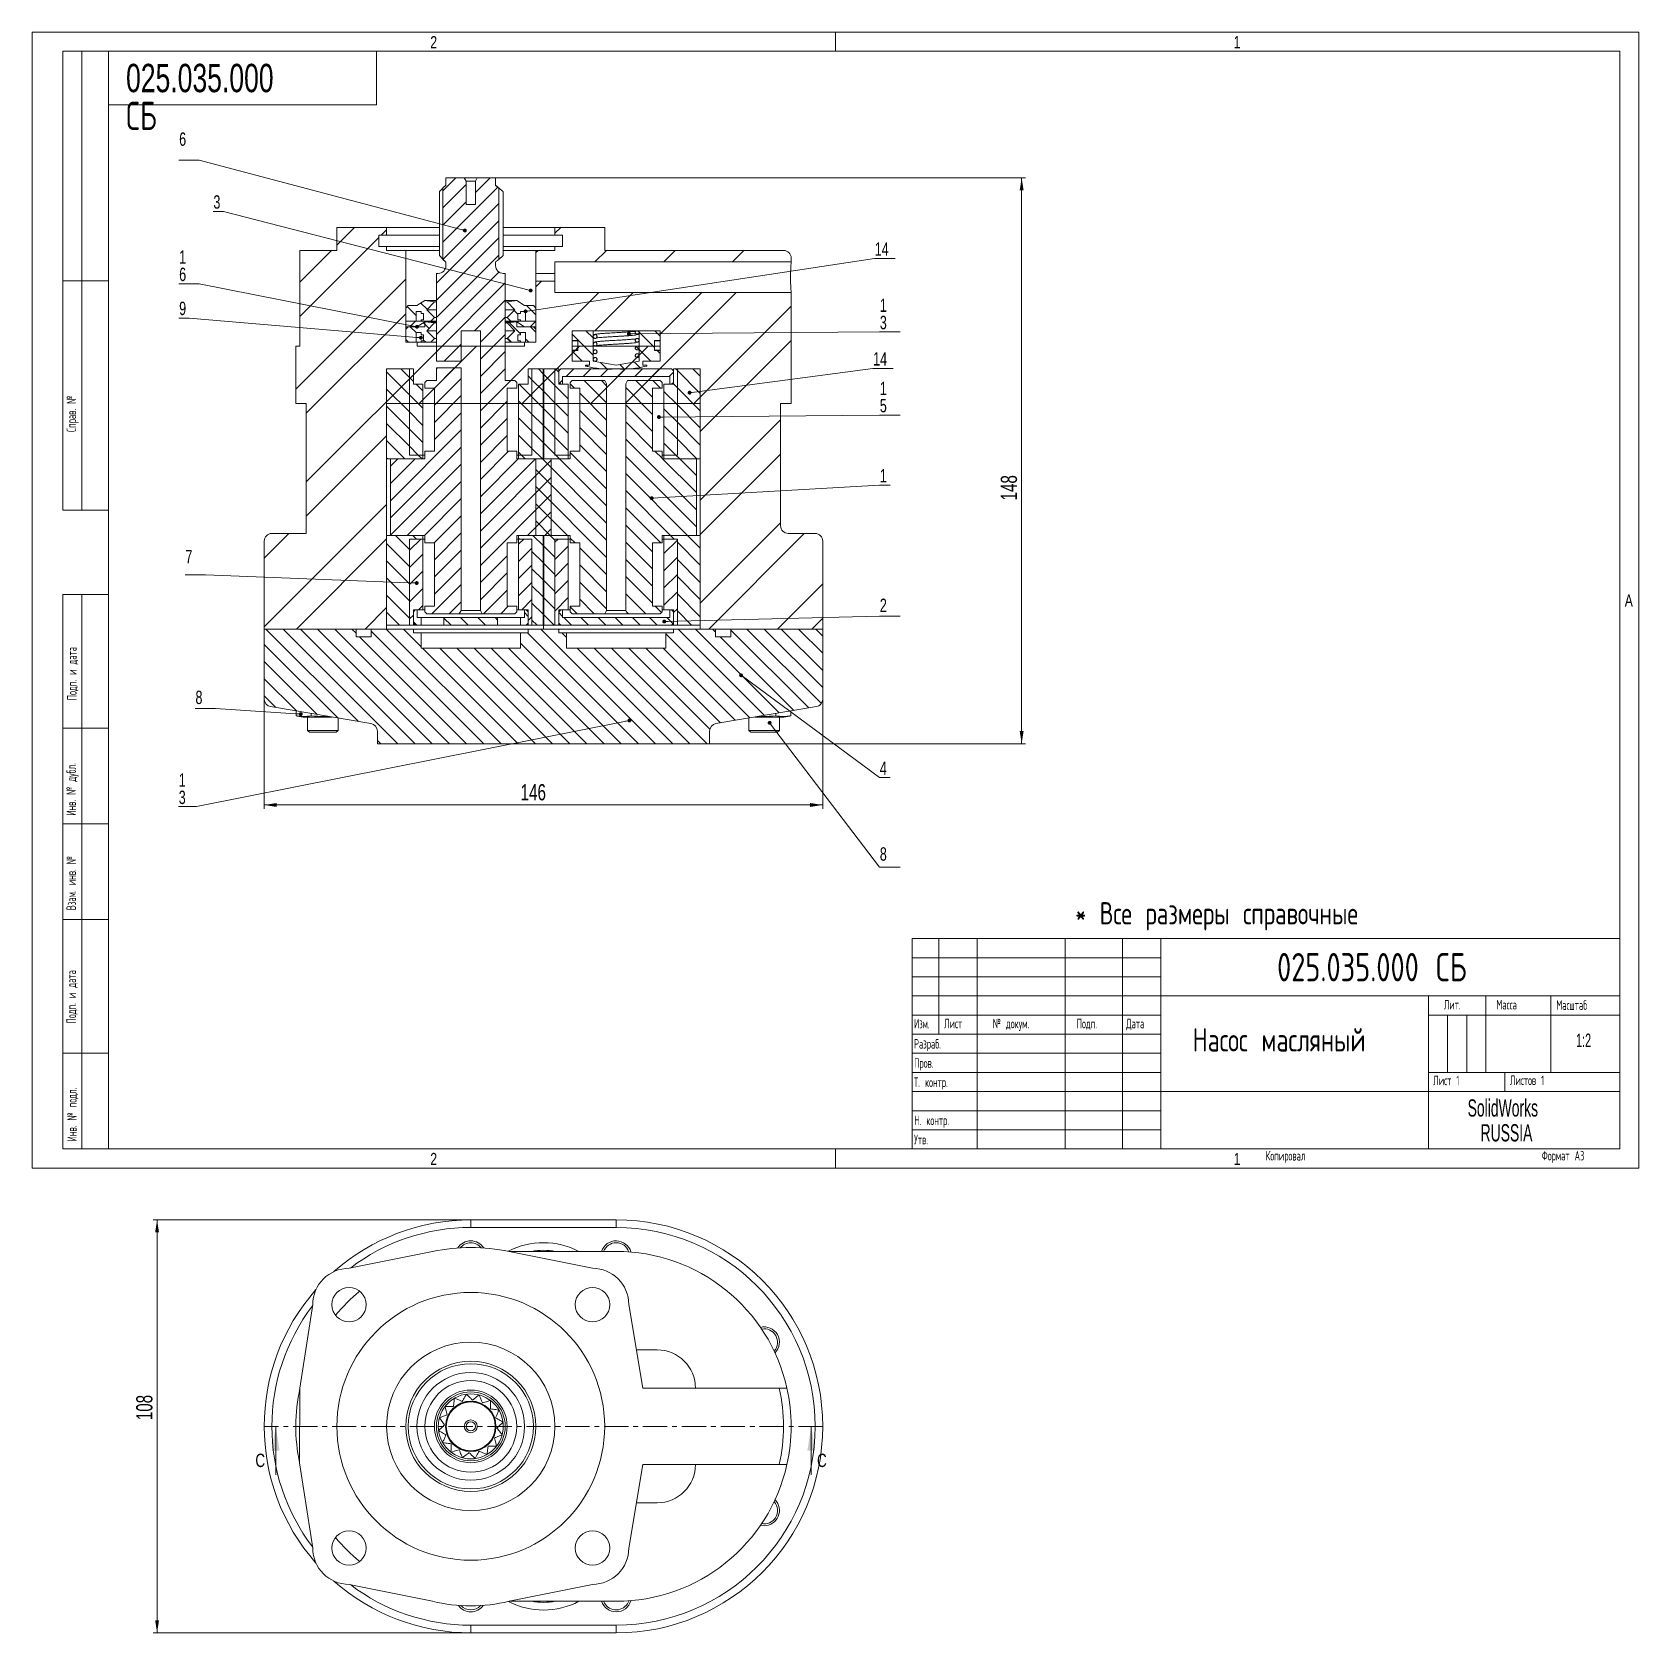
# Model space of a CAD drawing. Header units: millimetres. Extents: x 0 to 420, y -122 to 297.
import ezdxf

# ---------------------------------------------------------------- set-up
doc = ezdxf.new("R2010")
doc.units = ezdxf.units.MM
doc.linetypes.add('CENTER', pattern=[10.16, 6.35, -1.27, 1.27, -1.27])
doc.layers.add('ОСЕВЫЕ', color=7, linetype='Continuous')
doc.styles.add('SLDTEXTSTYLE0', font='TXT', dxfattribs={"width": 0.7})
doc.styles.add('SLDTEXTSTYLE1', font='TXT', dxfattribs={"width": 0.7, "bigfont": 'bigfont'})
doc.styles.add('SLDTEXTSTYLE2', font='TXT', dxfattribs={"width": 0.605})
doc.styles.add('SLDTEXTSTYLE3', font='TXT', dxfattribs={"width": 0.605, "bigfont": 'bigfont'})
doc.styles.add('SLDTEXTSTYLE4', font='TXT', dxfattribs={"width": 0.55152, "bigfont": 'bigfont'})
doc.styles.add('SLDTEXTSTYLE5', font='TXT', dxfattribs={"width": 0.75})
doc.dimstyles.new('SLDDIMSTYLE0', dxfattribs={"dimtxt": 4.10931, "dimasz": 3.302, "dimexe": 0, "dimexo": 0.0625, "dimgap": 1.027327, "dimtad": 2, "dimdec": 3, "dimrnd": 1e-09, "dimzin": 12, "dimdsep": 46, "dimtxsty": 'SLDTEXTSTYLE0', "dimsah": 1, "dimcen": 0.09, "dimadec": 0, "dimazin": 3, "dimtfac": 1, "dimtdec": 3, "dimtofl": 0, "dimtmove": 0, "dimatfit": 3, "dimfxl": 1, "dimfrac": 2, "dimtolj": 1, "dimtzin": 12, "dimarcsym": 0})

msp = doc.modelspace()

# ---------------------------------------------------------------- texts
at = {"color": 7, "linetype": 'Continuous', "lineweight": 0}
for s, insert, char_height, attachment_point, style in [('2', (104.968, 295.963), 3.175, 2, 'SLDTEXTSTYLE5'), ('1', (314.968, 295.963), 3.175, 2, 'SLDTEXTSTYLE5'), ('A', (417.3718, 149.963), 3.175, 2, 'SLDTEXTSTYLE5'), ('* \\M+18442\\M+18483\\M+18475 \\M+18482\\M+18470\\M+18478\\M+1847D\\M+18475\\M+18482\\M+1848D \\M+18483\\M+18481\\M+18482\\M+18470\\M+18472\\M+18480\\M+18489\\M+1847E\\M+1848D\\M+18475', (272.668, 69.5187), 5.8208333, 1, 'SLDTEXTSTYLE1'), ('025.035.000 \\M+18452\\M+18441', (325.4303, 56.2244), 7.408333, 1, 'SLDTEXTSTYLE1'), ('\\M+1844C\\M+18479\\M+18484.', (369.0114, 43.9608), 2.5, 1, 'SLDTEXTSTYLE3'), ('\\M+1844D\\M+18470\\M+18483\\M+18483\\M+18470', (382.7638, 43.9608), 2.5, 1, 'SLDTEXTSTYLE3'), ('\\M+1844D\\M+18470\\M+18483\\M+1848A\\M+18484\\M+18470\\M+18471', (398.4256, 43.8629), 2.5, 1, 'SLDTEXTSTYLE3'), ('\\M+18449\\M+18478\\M+1847D.', (230.5388, 39.0023), 2.5, 1, 'SLDTEXTSTYLE4'), ('\\M+1844C\\M+18479\\M+18483\\M+18484', (238.3874, 39.0559), 2.5, 1, 'SLDTEXTSTYLE3'), ('\\M+18782 \\M+18474\\M+18480\\M+1847B\\M+18485\\M+1847D.', (251.1218, 39.0314), 2.5, 1, 'SLDTEXTSTYLE3'), ('\\M+18450\\M+18480\\M+18474\\M+18481.', (273.0399, 39.0278), 2.5, 1, 'SLDTEXTSTYLE3'), ('\\M+18444\\M+18470\\M+18484\\M+18470', (285.9729, 39.0335), 2.5, 1, 'SLDTEXTSTYLE3'), ('\\M+18451\\M+18470\\M+18478\\M+18482\\M+18470\\M+18471.', (230.5158, 33.729), 2.5, 1, 'SLDTEXTSTYLE3'), ('\\M+1844E\\M+18470\\M+18483\\M+18480\\M+18483 \\M+1847D\\M+18470\\M+18483\\M+1847C\\M+18491\\M+1847E\\M+1848D\\M+1847A', (303.3631, 36.5557), 6.0854167, 1, 'SLDTEXTSTYLE1'), ('1:2', (405.5471, 35.152), 3.5, 2, 'SLDTEXTSTYLE2'), ('\\M+18450\\M+18482\\M+18480\\M+18472.', (230.5567, 28.7027), 2.5, 1, 'SLDTEXTSTYLE3'), ('\\M+18453. \\M+1847B\\M+18480\\M+1847E\\M+18484\\M+18482.', (230.5022, 23.7014), 2.5, 1, 'SLDTEXTSTYLE3'), ('\\M+1844C\\M+18479\\M+18483\\M+18484 1', (366.2372, 24.1587), 2.5, 1, 'SLDTEXTSTYLE3'), ('\\M+1844C\\M+18479\\M+18483\\M+18484\\M+18480\\M+18472 1', (386.2978, 24.2045), 2.5, 1, 'SLDTEXTSTYLE3'), ('\\M+1844E. \\M+1847B\\M+18480\\M+1847E\\M+18484\\M+18482.', (230.5644, 13.7182), 2.5, 1, 'SLDTEXTSTYLE3'), ('\\M+18454\\M+18484\\M+18472.', (230.5506, 8.7001), 2.5, 1, 'SLDTEXTSTYLE3'), ('\\M+1844B\\M+18480\\M+18481\\M+18479\\M+18482\\M+18480\\M+18472\\M+18470\\M+1847C', (322.46, 4.4683), 2.5, 1, 'SLDTEXTSTYLE3'), ('\\M+18455\\M+18480\\M+18482\\M+1847D\\M+18470\\M+18484 \\M+184403', (394.6346, 4.4833), 2.5, 1, 'SLDTEXTSTYLE3'), ('2', (104.968, 3.963), 3.175, 2, 'SLDTEXTSTYLE5'), ('1', (314.968, 3.963), 3.175, 2, 'SLDTEXTSTYLE5')]:
    msp.add_mtext(s, dxfattribs=dict(at, insert=insert, char_height=char_height, attachment_point=attachment_point, style=style))
at = {"color": 7, "linetype": 'Continuous', "lineweight": 0, "char_height": 2.5, "attachment_point": 1, "rotation": 90, "style": 'SLDTEXTSTYLE3'}
for s, insert in [('\\M+18452\\M+18481\\M+18482\\M+18470\\M+18472. \\M+18782', (9.0011, 192.4526)), ('\\M+18450\\M+18480\\M+18474\\M+18481. \\M+18479 \\M+18474\\M+18470\\M+18484\\M+18470', (9.1431, 122.3039)), ('\\M+18449\\M+1847E\\M+18472. \\M+18782 \\M+18474\\M+18485\\M+18471\\M+1847C.', (8.9499, 92.12)), ('\\M+18442\\M+18478\\M+18470\\M+1847D. \\M+18479\\M+1847E\\M+18472. \\M+18782', (8.9744, 67.3996)), ('\\M+18450\\M+18480\\M+18474\\M+18481. \\M+18479 \\M+18474\\M+18470\\M+18484\\M+18470', (8.985, 37.7901)), ('\\M+18449\\M+1847E\\M+18472. \\M+18782 \\M+18481\\M+18480\\M+18474\\M+1847C.', (9.1547, 6.9636))]:
    msp.add_mtext(s, dxfattribs=dict(at, insert=insert))
at = {"color": 7, "linetype": 'Continuous', "char_height": 3.5, "attachment_point": 1, "style": 'SLDTEXTSTYLE5'}
for insert in [(58.3607, -74.6814), (205.1762, -74.6814)]:
    msp.add_mtext('C', dxfattribs=dict(at, insert=insert))

# ---------------------------------------------------------------- blocks, each defined once
blk = doc.blocks.new('SW_NOTE_0')
at = {"color": 0, "linetype": 'Continuous', "lineweight": 0, "char_height": 7.4083, "attachment_point": 1}
for s, insert, style in [('025.035.000', (0, 9.55), 'SLDTEXTSTYLE0'), ('\\M+18452\\M+18441', (0, -0.33), 'SLDTEXTSTYLE1')]:
    blk.add_mtext(s, dxfattribs=dict(at, insert=insert, style=style))
blk = doc.blocks.new('SW_NOTE_1')
at = {"color": 0, "linetype": 'Continuous', "lineweight": 0}
for p, q in [((-0.05, 0.29), (2.67, 0.29)), ((2.67, 0.29), (-0.05, 0.29)), ((-0.05, 0.29), (2.67, 0.29)), ((2.67, 0.29), (-0.05, 0.29)), ((-0.05, 0.29), (2.67, 0.29)), ((2.67, 0.29), (-0.05, 0.29))]:
    blk.add_line(p, q, dxfattribs=at)
at = {"color": 0, "linetype": 'Continuous', "lineweight": 0, "insert": (0, 4.51), "char_height": 3.5, "attachment_point": 1, "style": 'SLDTEXTSTYLE0'}
blk.add_mtext('3', dxfattribs=at)
blk = doc.blocks.new('SW_NOTE_2')
at = {"color": 0, "linetype": 'Continuous', "lineweight": 0}
for p, q in [((-0.1, -4.18), (4.64, -4.18)), ((4.64, -4.18), (-0.1, -4.18)), ((-0.1, -4.18), (4.64, -4.18)), ((4.64, -4.18), (-0.1, -4.18)), ((-0.1, -4.18), (4.64, -4.18)), ((4.64, -4.18), (-0.1, -4.18))]:
    blk.add_line(p, q, dxfattribs=at)
at = {"color": 0, "linetype": 'Continuous', "lineweight": 0, "char_height": 3.5, "attachment_point": 1, "style": 'SLDTEXTSTYLE0'}
for s, insert in [('1', (0, 4.51)), ('3', (0, -0.01))]:
    blk.add_mtext(s, dxfattribs=dict(at, insert=insert))
blk = doc.blocks.new('SW_NOTE_3')
at = {"color": 0, "linetype": 'Continuous', "lineweight": 0, "char_height": 4.5, "attachment_point": 1, "style": 'SLDTEXTSTYLE2'}
for s, insert in [('SolidWorks', (0, 5.8)), ('RUSSIA', (3.38, -0.7))]:
    blk.add_mtext(s, dxfattribs=dict(at, insert=insert))
blk = doc.blocks.new('_DOT')
at = {"color": 0, "linetype": 'ByBlock', "lineweight": -2}
blk.add_line((-0.5, 0), (-1, 0), dxfattribs=at)
at = {"color": 0, "linetype": 'ByBlock', "const_width": 0.5}
blk.add_lwpolyline([(-0.25, 0, 1), (0.25, 0, 1)], format="xyb", close=True, dxfattribs=at)
blk = doc.blocks.new('_D')
at = {"color": 7, "linetype": 'Continuous', "lineweight": 0}
for p, q in [((114.66, -13.53), (31.66, -13.53)), ((32.66, -13.53), (32.66, -121.53)), ((114.66, -121.53), (31.66, -121.53))]:
    blk.add_line(p, q, dxfattribs=at)
for points in [[(32.66, -13.53), (32.15, -16.84), (33.17, -16.84)], [(32.66, -121.53), (33.17, -118.23), (32.15, -118.23)]]:
    blk.add_solid(points, dxfattribs=at)
at = {"color": 7, "linetype": 'Continuous', "lineweight": 0, "insert": (27.2, -65.92), "char_height": 4.233, "attachment_point": 1, "rotation": 90, "style": 'SLDTEXTSTYLE0'}
blk.add_mtext('108', dxfattribs=at)
blk = doc.blocks.new('_D_1')
at = {"color": 7, "linetype": 'Continuous', "lineweight": 0}
for p, q in [((121.06, 258.93), (259.66, 258.93)), ((258.66, 258.93), (258.66, 110.93)), ((177.08, 110.93), (259.66, 110.93))]:
    blk.add_line(p, q, dxfattribs=at)
for points in [[(258.66, 258.93), (258.15, 255.63), (259.17, 255.63)], [(258.66, 110.93), (259.17, 114.23), (258.15, 114.23)]]:
    blk.add_solid(points, dxfattribs=at)
at = {"color": 7, "linetype": 'Continuous', "lineweight": 0, "insert": (253.2, 174.56), "char_height": 4.233, "attachment_point": 1, "rotation": 90, "style": 'SLDTEXTSTYLE0'}
blk.add_mtext('148', dxfattribs=at)
blk = doc.blocks.new('_D_2')
at = {"color": 7, "linetype": 'Continuous', "lineweight": 0}
for p, q in [((60.66, 140.93), (60.66, 93.93)), ((206.66, 140.93), (206.66, 93.93)), ((206.66, 94.93), (60.66, 94.93))]:
    blk.add_line(p, q, dxfattribs=at)
for points in [[(60.66, 94.93), (63.96, 94.42), (63.96, 95.44)], [(206.66, 94.93), (203.36, 95.44), (203.36, 94.42)]]:
    blk.add_solid(points, dxfattribs=at)
at = {"color": 7, "linetype": 'Continuous', "lineweight": 0, "insert": (127.7, 100.38), "char_height": 4.233, "attachment_point": 1, "style": 'SLDTEXTSTYLE0'}
blk.add_mtext('146', dxfattribs=at)
blk = doc.blocks.new('SW_NOTE_4')
at = {"color": 0, "linetype": 'Continuous', "lineweight": 0}
for p, q in [((-0.09, -2.77), (5.23, -2.77)), ((5.23, -2.77), (-0.09, -2.77)), ((-0.09, -2.77), (5.23, -2.77)), ((5.23, -2.77), (-0.09, -2.77)), ((-0.09, -2.77), (5.23, -2.77)), ((5.23, -2.77), (-0.09, -2.77))]:
    blk.add_line(p, q, dxfattribs=at)
at = {"color": 0, "linetype": 'Continuous', "lineweight": 0, "insert": (0, 4.51), "char_height": 3.5, "attachment_point": 1, "style": 'SLDTEXTSTYLE0'}
blk.add_mtext('6', dxfattribs=at)
blk = doc.blocks.new('SW_NOTE_5')
at = {"color": 0, "linetype": 'Continuous', "lineweight": 0}
for p, q in [((-0.09, 0.19), (2.63, 0.19)), ((2.63, 0.19), (-0.09, 0.19)), ((-0.09, 0.19), (2.63, 0.19)), ((2.63, 0.19), (-0.09, 0.19)), ((-0.09, 0.19), (2.63, 0.19)), ((2.63, 0.19), (-0.09, 0.19))]:
    blk.add_line(p, q, dxfattribs=at)
at = {"color": 0, "linetype": 'Continuous', "lineweight": 0, "insert": (0, 4.51), "char_height": 3.5, "attachment_point": 1, "style": 'SLDTEXTSTYLE0'}
blk.add_mtext('9', dxfattribs=at)
blk = doc.blocks.new('SW_NOTE_6')
at = {"color": 0, "linetype": 'Continuous', "lineweight": 0}
for p, q in [((-0.02, 0.3), (5.31, 0.3)), ((5.31, 0.3), (-0.02, 0.3)), ((-0.02, 0.3), (5.31, 0.3)), ((5.31, 0.3), (-0.02, 0.3)), ((-0.02, 0.3), (5.31, 0.3)), ((5.31, 0.3), (-0.02, 0.3))]:
    blk.add_line(p, q, dxfattribs=at)
at = {"color": 0, "linetype": 'Continuous', "lineweight": 0, "insert": (0, 4.51), "char_height": 3.5, "attachment_point": 1, "style": 'SLDTEXTSTYLE0'}
blk.add_mtext('14', dxfattribs=at)
blk = doc.blocks.new('SW_NOTE_7')
at = {"color": 0, "linetype": 'Continuous', "lineweight": 0}
for p, q in [((-0.05, -4.18), (5.27, -4.18)), ((5.27, -4.18), (-0.05, -4.18)), ((-0.05, -4.18), (5.27, -4.18)), ((5.27, -4.18), (-0.05, -4.18)), ((-0.05, -4.18), (5.27, -4.18)), ((5.27, -4.18), (-0.05, -4.18))]:
    blk.add_line(p, q, dxfattribs=at)
at = {"color": 0, "linetype": 'Continuous', "lineweight": 0, "char_height": 3.5, "attachment_point": 1, "style": 'SLDTEXTSTYLE0'}
for s, insert in [('1', (0, 4.51)), ('3', (0, -0.01))]:
    blk.add_mtext(s, dxfattribs=dict(at, insert=insert))
blk = doc.blocks.new('SW_NOTE_8')
at = {"color": 0, "linetype": 'Continuous', "lineweight": 0}
for p, q in [((-0.08, 0.25), (5.25, 0.25)), ((5.25, 0.25), (-0.08, 0.25)), ((-0.08, 0.25), (5.25, 0.25)), ((5.25, 0.25), (-0.08, 0.25)), ((-0.08, 0.25), (5.25, 0.25)), ((5.25, 0.25), (-0.08, 0.25))]:
    blk.add_line(p, q, dxfattribs=at)
at = {"color": 0, "linetype": 'Continuous', "lineweight": 0, "insert": (0, 4.51), "char_height": 3.5, "attachment_point": 1, "style": 'SLDTEXTSTYLE0'}
blk.add_mtext('14', dxfattribs=at)
blk = doc.blocks.new('SW_NOTE_9')
at = {"color": 0, "linetype": 'Continuous', "lineweight": 0}
for p, q in [((-0.05, -4.24), (5.27, -4.24)), ((5.27, -4.24), (-0.05, -4.24)), ((-0.05, -4.24), (5.27, -4.24)), ((5.27, -4.24), (-0.05, -4.24)), ((-0.05, -4.24), (5.27, -4.24)), ((5.27, -4.24), (-0.05, -4.24))]:
    blk.add_line(p, q, dxfattribs=at)
at = {"color": 0, "linetype": 'Continuous', "lineweight": 0, "char_height": 3.5, "attachment_point": 1, "style": 'SLDTEXTSTYLE0'}
for s, insert in [('1', (0, 4.51)), ('5', (0, -0.01))]:
    blk.add_mtext(s, dxfattribs=dict(at, insert=insert))
blk = doc.blocks.new('SW_NOTE_10')
at = {"color": 0, "linetype": 'Continuous', "lineweight": 0}
for p, q in [((-0.05, 0.28), (2.67, 0.28)), ((2.67, 0.28), (-0.05, 0.28)), ((-0.05, 0.28), (2.67, 0.28)), ((2.67, 0.28), (-0.05, 0.28)), ((-0.05, 0.28), (2.67, 0.28)), ((2.67, 0.28), (-0.05, 0.28))]:
    blk.add_line(p, q, dxfattribs=at)
at = {"color": 0, "linetype": 'Continuous', "lineweight": 0, "insert": (0, 4.51), "char_height": 3.5, "attachment_point": 1, "style": 'SLDTEXTSTYLE0'}
blk.add_mtext('1', dxfattribs=at)
blk = doc.blocks.new('SW_NOTE_11')
at = {"color": 0, "linetype": 'Continuous', "lineweight": 0}
for p, q in [((-0.05, -0.04), (5.27, -0.04)), ((5.27, -0.04), (-0.05, -0.04)), ((-0.05, -0.04), (5.27, -0.04)), ((5.27, -0.04), (-0.05, -0.04)), ((-0.05, -0.04), (5.27, -0.04)), ((5.27, -0.04), (-0.05, -0.04))]:
    blk.add_line(p, q, dxfattribs=at)
at = {"color": 0, "linetype": 'Continuous', "lineweight": 0, "insert": (0, 4.51), "char_height": 3.5, "attachment_point": 1, "style": 'SLDTEXTSTYLE0'}
blk.add_mtext('2', dxfattribs=at)
blk = doc.blocks.new('SW_NOTE_12')
at = {"color": 0, "linetype": 'Continuous', "lineweight": 0}
for p, q in [((-0.05, 0.29), (2.67, 0.29)), ((2.67, 0.29), (-0.05, 0.29)), ((-0.05, 0.29), (2.67, 0.29)), ((2.67, 0.29), (-0.05, 0.29)), ((-0.05, 0.29), (2.67, 0.29)), ((2.67, 0.29), (-0.05, 0.29))]:
    blk.add_line(p, q, dxfattribs=at)
at = {"color": 0, "linetype": 'Continuous', "lineweight": 0, "insert": (0, 4.51), "char_height": 3.5, "attachment_point": 1, "style": 'SLDTEXTSTYLE0'}
blk.add_mtext('4', dxfattribs=at)
blk = doc.blocks.new('SW_NOTE_13')
at = {"color": 0, "linetype": 'Continuous', "lineweight": 0}
for p, q in [((-0.05, -0.7), (5.27, -0.7)), ((5.27, -0.7), (-0.05, -0.7)), ((-0.05, -0.7), (5.27, -0.7)), ((5.27, -0.7), (-0.05, -0.7)), ((-0.05, -0.7), (5.27, -0.7)), ((5.27, -0.7), (-0.05, -0.7))]:
    blk.add_line(p, q, dxfattribs=at)
at = {"color": 0, "linetype": 'Continuous', "lineweight": 0, "insert": (0, 4.51), "char_height": 3.5, "attachment_point": 1, "style": 'SLDTEXTSTYLE0'}
blk.add_mtext('8', dxfattribs=at)
blk = doc.blocks.new('SW_NOTE_14')
at = {"color": 0, "linetype": 'Continuous', "lineweight": 0}
for p, q in [((-0.1, -0.12), (5.23, -0.12)), ((5.23, -0.12), (-0.1, -0.12)), ((-0.1, -0.12), (5.23, -0.12)), ((5.23, -0.12), (-0.1, -0.12)), ((-0.1, -0.12), (5.23, -0.12)), ((5.23, -0.12), (-0.1, -0.12))]:
    blk.add_line(p, q, dxfattribs=at)
at = {"color": 0, "linetype": 'Continuous', "lineweight": 0, "insert": (0, 4.51), "char_height": 3.5, "attachment_point": 1, "style": 'SLDTEXTSTYLE0'}
blk.add_mtext('8', dxfattribs=at)
blk = doc.blocks.new('SW_NOTE_15')
at = {"color": 0, "linetype": 'Continuous', "lineweight": 0}
for p, q in [((-0.07, -2.01), (5.25, -2.01)), ((5.25, -2.01), (-0.07, -2.01)), ((-0.07, -2.01), (5.25, -2.01)), ((5.25, -2.01), (-0.07, -2.01)), ((-0.07, -2.01), (5.25, -2.01)), ((5.25, -2.01), (-0.07, -2.01))]:
    blk.add_line(p, q, dxfattribs=at)
at = {"color": 0, "linetype": 'Continuous', "lineweight": 0, "insert": (0, 4.51), "char_height": 3.5, "attachment_point": 1, "style": 'SLDTEXTSTYLE0'}
blk.add_mtext('7', dxfattribs=at)
blk = doc.blocks.new('SW_NOTE_16')
at = {"color": 0, "linetype": 'Continuous', "lineweight": 0}
for p, q in [((-0.09, -4.23), (5.23, -4.23)), ((5.23, -4.23), (-0.09, -4.23)), ((-0.09, -4.23), (5.23, -4.23)), ((5.23, -4.23), (-0.09, -4.23)), ((-0.09, -4.23), (5.23, -4.23)), ((5.23, -4.23), (-0.09, -4.23))]:
    blk.add_line(p, q, dxfattribs=at)
at = {"color": 0, "linetype": 'Continuous', "lineweight": 0, "char_height": 3.5, "attachment_point": 1, "style": 'SLDTEXTSTYLE0'}
for s, insert in [('1', (0, 4.51)), ('6', (0, -0.01))]:
    blk.add_mtext(s, dxfattribs=dict(at, insert=insert))

# ---------------------------------------------------------------- dimensions: what is measured, and where the dimension line sits
at = {"color": 7, "linetype": 'Continuous', "lineweight": 0}
for base, p1, p2, picture, middle in [((258.6617, 110.9274), (121.0617, 258.9274), (177.0813, 110.9274), '_D_1', (258.6617, 179.2646)), ((32.6617, -121.5348), (114.6617, -13.5348), (114.6617, -121.5348), '_D', (32.6617, -61.2187))]:
    dim = msp.add_linear_dim(base=base, p1=p1, p2=p2, angle=90, dimstyle='SLDDIMSTYLE0', dxfattribs=at)
    dim.commit()
    dim.dimension.update_dxf_attribs({"geometry": picture, "text_midpoint": middle, "dimtype": 160})
dim = msp.add_linear_dim(base=(60.6617, 94.9274), p1=(206.6617, 140.9274), p2=(60.6617, 140.9274), dimstyle='SLDDIMSTYLE0', dxfattribs=at)
dim.commit()
dim.dimension.update_dxf_attribs({"geometry": '_D_2', "text_midpoint": (132.3999, 94.9274), "dimtype": 160})

# ---------------------------------------------------------------- hatches: boundary and pattern name
at = {"linetype": 'Continuous', "lineweight": 0}
h = msp.add_hatch(dxfattribs=at)
h.set_pattern_fill('ANSI31', style=0)
edge = h.paths.add_edge_path(flags=0)
edge.add_line((124.1617, 146.9274), (124.1617, 163.4274))
edge.add_line((124.1617, 163.4274), (126.6617, 163.4274))
edge.add_line((126.6617, 163.4274), (126.6617, 165.4274))
edge.add_line((126.6617, 165.4274), (135.6617, 165.4274))
edge.add_line((135.6617, 165.4274), (135.6617, 185.4274))
edge.add_line((135.6617, 185.4274), (126.6617, 185.4274))
edge.add_line((126.6617, 185.4274), (126.6617, 187.4274))
edge.add_line((126.6617, 187.4274), (124.1617, 187.4274))
edge.add_line((124.1617, 187.4274), (124.1617, 203.9274))
edge.add_line((124.1617, 203.9274), (126.6617, 203.9274))
edge.add_line((126.6617, 203.9274), (126.6617, 205.4274))
edge.add_line((126.6617, 205.4274), (126.1617, 205.9274))
edge.add_line((126.1617, 205.9274), (123.6617, 205.9274))
edge.add_line((123.6617, 205.9274), (123.6617, 233.9274))
edge.add_line((123.6617, 233.9274), (123.1617, 233.9274))
edge.add_arc((123.1617, 235.9274), 2, 180, 270, ccw=False)
edge.add_line((121.1617, 235.9274), (121.1617, 236.9274))
edge.add_line((121.1617, 236.9274), (121.2512, 236.9274))
edge.add_spline(control_points=[(121.2512, 236.9274), (121.332, 237.007), (121.4139, 237.0854), (121.4967, 237.1628), (121.5795, 237.2402), (121.6633, 237.3167), (121.7478, 237.3922), (121.8176, 237.4546), (121.8879, 237.5165), (121.9586, 237.5778)], knot_values=[0, 0, 0, 0, 0.00034012, 0.00034012, 0.00034012, 0.00068022, 0.00068022, 0.00068022, 0.00096102, 0.00096102, 0.00096102, 0.00096102], weights=[1, 1, 1, 1, 1, 1, 1, 1, 1, 1], degree=3, periodic=0)
edge.add_line((121.9586, 237.5778), (121.9586, 256.2771))
edge.add_spline(control_points=[(121.9586, 256.2771), (121.8879, 256.3384), (121.8176, 256.4002), (121.7478, 256.4626), (121.6633, 256.5382), (121.5795, 256.6146), (121.4967, 256.692), (121.4139, 256.7695), (121.332, 256.8479), (121.2512, 256.9274)], knot_values=[0.00156653, 0.00156653, 0.00156653, 0.00156653, 0.00184735, 0.00184735, 0.00184735, 0.00218746, 0.00218746, 0.00218746, 0.00252759, 0.00252759, 0.00252759, 0.00252759], weights=[1, 1, 1, 1, 1, 1, 1, 1, 1, 1], degree=3, periodic=0)
edge.add_line((121.2512, 256.9274), (121.1617, 256.9274))
edge.add_line((121.1617, 256.9274), (121.1617, 258.8274))
edge.add_line((121.1617, 258.8274), (121.0617, 258.9274))
edge.add_line((121.0617, 258.9274), (116.3617, 258.9274))
edge.add_line((116.3617, 258.9274), (115.8617, 258.0614))
edge.add_line((115.8617, 258.0614), (115.8617, 251.9274))
edge.add_line((115.8617, 251.9274), (113.4617, 251.9274))
edge.add_line((113.4617, 251.9274), (113.4617, 258.0614))
edge.add_line((113.4617, 258.0614), (112.9617, 258.9274))
edge.add_line((112.9617, 258.9274), (108.2617, 258.9274))
edge.add_line((108.2617, 258.9274), (108.1617, 258.8274))
edge.add_line((108.1617, 258.8274), (108.1617, 256.9274))
edge.add_line((108.1617, 256.9274), (108.0721, 256.9274))
edge.add_spline(control_points=[(108.0721, 256.9274), (107.9368, 256.7941), (107.7982, 256.664), (107.6574, 256.5364), (107.5884, 256.4738), (107.5187, 256.4118), (107.4487, 256.3503), (107.4208, 256.3258), (107.3928, 256.3014), (107.3647, 256.2771)], knot_values=[0, 0, 0, 0, 0.00057, 0.00057, 0.00057, 0.0008496, 0.0008496, 0.0008496, 0.00096095, 0.00096095, 0.00096095, 0.00096095], weights=[1, 1, 1, 1, 1, 1, 1, 1, 1, 1], degree=3, periodic=0)
edge.add_line((107.3647, 256.2771), (107.3647, 237.5778))
edge.add_spline(control_points=[(107.3647, 237.5778), (107.3928, 237.5535), (107.4208, 237.5291), (107.4487, 237.5046), (107.5187, 237.4431), (107.5884, 237.3811), (107.6574, 237.3185), (107.7982, 237.1909), (107.9368, 237.0608), (108.0721, 236.9274)], knot_values=[0.00156655, 0.00156655, 0.00156655, 0.00156655, 0.00167792, 0.00167792, 0.00167792, 0.00195755, 0.00195755, 0.00195755, 0.00252763, 0.00252763, 0.00252763, 0.00252763], weights=[1, 1, 1, 1, 1, 1, 1, 1, 1, 1], degree=3, periodic=0)
edge.add_line((108.0721, 236.9274), (108.1617, 236.9274))
edge.add_line((108.1617, 236.9274), (108.1617, 235.9274))
edge.add_arc((106.1617, 235.9274), 2, 270, 360, ccw=False)
edge.add_line((106.1617, 233.9274), (105.6617, 233.9274))
edge.add_line((105.6617, 233.9274), (105.6617, 210.9881))
edge.add_line((105.6617, 210.9881), (112.1617, 210.9881))
edge.add_line((112.1617, 210.9881), (112.1617, 218.9274))
edge.add_line((112.1617, 218.9274), (117.1617, 218.9274))
edge.add_line((117.1617, 218.9274), (117.1617, 145.7935))
edge.add_line((117.1617, 145.7935), (117.6617, 144.9274))
edge.add_line((117.6617, 144.9274), (126.1617, 144.9274))
edge.add_line((126.1617, 144.9274), (126.6617, 145.4274))
edge.add_line((126.6617, 145.4274), (126.6617, 146.9274))
edge.add_line((126.6617, 146.9274), (124.1617, 146.9274))
at = {"linetype": 'Continuous'}
h = msp.add_hatch(dxfattribs=at)
h.set_pattern_fill('ANSI32', scale=2, style=0)
edge = h.paths.add_edge_path(flags=0)
edge.add_arc((197.6617, 167.9274), 2, 180, 270, ccw=False)
edge.add_line((195.6617, 167.9274), (195.6617, 199.9274))
edge.add_line((195.6617, 199.9274), (198.4117, 199.9274))
edge.add_line((198.4117, 199.9274), (198.4117, 214.9274))
edge.add_line((198.4117, 214.9274), (198.4202, 214.9274))
edge.add_line((198.4202, 214.9274), (198.4202, 228.9274))
edge.add_line((198.4202, 228.9274), (136.6371, 228.9274))
edge.add_line((136.6371, 228.9274), (136.6371, 231.9274))
edge.add_line((136.6371, 231.9274), (131.6617, 231.9274))
edge.add_line((131.6617, 231.9274), (131.6617, 215.9274))
edge.add_line((131.6617, 215.9274), (128.6617, 215.9274))
edge.add_line((128.6617, 215.9274), (128.6617, 214.9274))
edge.add_line((128.6617, 214.9274), (100.6617, 214.9274))
edge.add_line((100.6617, 214.9274), (100.6617, 215.9274))
edge.add_line((100.6617, 215.9274), (97.6617, 215.9274))
edge.add_line((97.6617, 215.9274), (97.6617, 239.9274))
edge.add_line((97.6617, 239.9274), (92.6617, 239.9274))
edge.add_line((92.6617, 239.9274), (92.6617, 240.9274))
edge.add_line((92.6617, 240.9274), (90.6617, 240.9274))
edge.add_line((90.6617, 240.9274), (90.6617, 243.9274))
edge.add_line((90.6617, 243.9274), (92.6617, 243.9274))
edge.add_line((92.6617, 243.9274), (92.6617, 245.9274))
edge.add_line((92.6617, 245.9274), (79.6617, 245.9274))
edge.add_line((79.6617, 245.9274), (79.6617, 239.9274))
edge.add_line((79.6617, 239.9274), (69.9667, 239.9274))
edge.add_line((69.9667, 239.9274), (69.9667, 229.9274))
edge.add_line((69.9667, 229.9274), (70.0179, 229.9274))
edge.add_line((70.0179, 229.9274), (70.0179, 214.9274))
edge.add_line((70.0179, 214.9274), (68.9117, 214.9274))
edge.add_line((68.9117, 214.9274), (68.9117, 199.9274))
edge.add_line((68.9117, 199.9274), (71.6617, 199.9274))
edge.add_line((71.6617, 199.9274), (71.6617, 165.9274))
edge.add_line((71.6617, 165.9274), (62.6617, 165.9274))
edge.add_arc((62.6617, 163.9274), 2, 90, 180)
edge.add_line((60.6617, 163.9274), (60.6617, 140.9274))
edge.add_line((60.6617, 140.9274), (92.6617, 140.9274))
edge.add_line((92.6617, 140.9274), (92.6617, 199.9274))
edge.add_line((92.6617, 199.9274), (174.6617, 199.9274))
edge.add_line((174.6617, 199.9274), (174.6617, 140.9274))
edge.add_line((174.6617, 140.9274), (206.6617, 140.9274))
edge.add_line((206.6617, 140.9274), (206.6617, 163.9274))
edge.add_arc((204.6617, 163.9274), 2, 0, 90)
edge.add_line((204.6617, 165.9274), (197.6617, 165.9274))
h.paths.add_polyline_path([(164.1617, 218.9274), (164.1617, 214.9274), (141.1617, 214.9274), (141.1617, 218.9274)], flags=0)
h = msp.add_hatch(dxfattribs=at)
h.set_pattern_fill('ANSI31', scale=4, style=0)
edge = h.paths.add_edge_path(flags=0)
edge.add_line((198.4202, 236.9274), (198.4202, 237.9274))
edge.add_arc((196.4202, 237.9274), 2, 0, 90)
edge.add_line((196.4202, 239.9274), (149.6617, 239.9274))
edge.add_line((149.6617, 239.9274), (149.6617, 245.9274))
edge.add_line((149.6617, 245.9274), (136.6617, 245.9274))
edge.add_line((136.6617, 245.9274), (136.6617, 243.9274))
edge.add_line((136.6617, 243.9274), (138.6617, 243.9274))
edge.add_line((138.6617, 243.9274), (138.6617, 240.9274))
edge.add_line((138.6617, 240.9274), (136.6617, 240.9274))
edge.add_line((136.6617, 240.9274), (136.6617, 239.9274))
edge.add_line((136.6617, 239.9274), (131.6617, 239.9274))
edge.add_line((131.6617, 239.9274), (131.6617, 233.9274))
edge.add_line((131.6617, 233.9274), (136.6371, 233.9274))
edge.add_line((136.6371, 233.9274), (136.6371, 236.9274))
edge.add_line((136.6371, 236.9274), (198.4202, 236.9274))
at = {"linetype": 'Continuous', "lineweight": 0}
h = msp.add_hatch(dxfattribs=at)
h.set_pattern_fill('ANSI31', angle=90, style=0)
h.paths.add_polyline_path([(103.1357, 224.4331), (105.1617, 226.5051), (102.6624, 226.8049), (100.5907, 225.4957), (98.2911, 225.4957), (97.6617, 224.8663), (97.6617, 221.4616), (100.3673, 221.4616), (100.3673, 223.9969), (101.6617, 223.9969), (101.6617, 223.4202), (102.3452, 223.4202), (102.3452, 221.816), (101.6617, 221.816), (101.6617, 221.4616), (104.216, 221.4616), (105.1617, 222.4072)], flags=0)
h = msp.add_hatch(dxfattribs=at)
h.set_pattern_fill('ANSI31', angle=90, style=0)
h.paths.add_polyline_path([(124.1617, 226.5051), (126.1876, 224.4331), (124.1617, 222.4072), (125.1073, 221.4616), (127.6617, 221.4616), (127.6617, 221.816), (126.9781, 221.816), (126.9781, 223.4202), (127.6617, 223.4202), (127.6617, 223.9969), (128.9561, 223.9969), (128.9561, 221.4616), (131.6617, 221.4616), (131.6617, 224.8663), (131.0323, 225.4957), (128.7327, 225.4957), (126.6609, 226.8049)], flags=0)
h = msp.add_hatch(dxfattribs=at)
h.set_pattern_fill('ANSI31', style=0)
h.paths.add_polyline_path([(97.6617, 221.4616), (97.6617, 219.9616), (102.6617, 219.9616), (102.6617, 221.4616)], flags=0)
h = msp.add_hatch(dxfattribs=at)
h.set_pattern_fill('ANSI31', angle=90, style=0)
h.paths.add_polyline_path([(103.1357, 218.899), (105.1617, 220.9709), (102.6624, 221.2708), (100.5907, 219.9616), (98.2911, 219.9616), (97.6617, 219.3322), (97.6617, 215.9274), (100.3673, 215.9274), (100.3673, 218.4628), (101.6617, 218.4628), (101.6617, 217.886), (102.3452, 217.886), (102.3452, 216.2818), (101.6617, 216.2818), (101.6617, 215.9274), (104.216, 215.9274), (105.1617, 216.8731)], flags=0)
h = msp.add_hatch(dxfattribs=at)
h.set_pattern_fill('ANSI31', angle=90, style=0)
h.paths.add_polyline_path([(124.1617, 220.9709), (126.1876, 218.899), (124.1617, 216.8731), (125.1073, 215.9274), (127.6617, 215.9274), (127.6617, 216.2818), (126.9781, 216.2818), (126.9781, 217.886), (127.6617, 217.886), (127.6617, 218.4628), (128.9561, 218.4628), (128.9561, 215.9274), (131.6617, 215.9274), (131.6617, 219.3322), (131.0323, 219.9616), (128.7327, 219.9616), (126.6609, 221.2708)], flags=0)
h = msp.add_hatch(dxfattribs=at)
h.set_pattern_fill('ANSI31', style=0)
h.paths.add_polyline_path([(131.6617, 219.9616), (131.6617, 221.4616), (126.6617, 221.4616), (126.6617, 219.9616)], flags=0)
h = msp.add_hatch(dxfattribs=at)
h.set_pattern_fill('ANSI31', angle=90, style=0)
edge = h.paths.add_edge_path(flags=0)
edge.add_line((142.6617, 213.7705), (141.1617, 213.7815))
edge.add_line((141.1617, 213.7815), (141.1617, 210.9274))
edge.add_line((141.1617, 210.9274), (145.6617, 210.9274))
edge.add_line((145.6617, 210.9274), (145.6617, 209.9274))
edge.add_line((145.6617, 209.9274), (144.6617, 209.9274))
edge.add_line((144.6617, 209.9274), (144.6617, 209.6889))
edge.add_arc((151.0955, 234.8802), 26, 255.672938, 273.453338)
edge.add_arc((154.2278, 234.8802), 26, 266.546662, 284.327062)
edge.add_line((160.6617, 209.6889), (160.6617, 209.9274))
edge.add_line((160.6617, 209.9274), (159.6617, 209.9274))
edge.add_line((159.6617, 209.9274), (159.6617, 210.9274))
edge.add_line((159.6617, 210.9274), (164.1617, 210.9274))
edge.add_line((164.1617, 210.9274), (164.1617, 213.7815))
edge.add_line((164.1617, 213.7815), (162.6617, 213.7705))
edge.add_line((162.6617, 213.7705), (162.6617, 216.2713))
edge.add_line((162.6617, 216.2713), (164.1617, 216.2823))
edge.add_line((164.1617, 216.2823), (164.1617, 218.9274))
edge.add_line((164.1617, 218.9274), (158.6617, 218.9274))
edge.add_line((158.6617, 218.9274), (158.6617, 210.9274))
edge.add_line((158.6617, 210.9274), (152.6617, 209.9274))
edge.add_line((152.6617, 209.9274), (146.6617, 210.9274))
edge.add_line((146.6617, 210.9274), (146.6617, 218.9274))
edge.add_line((146.6617, 218.9274), (141.1617, 218.9274))
edge.add_line((141.1617, 218.9274), (141.1617, 216.2823))
edge.add_line((141.1617, 216.2823), (142.6617, 216.2713))
edge.add_line((142.6617, 216.2713), (142.6617, 213.7705))
h = msp.add_hatch(dxfattribs=at)
h.set_pattern_fill('ANSI31', angle=90, style=0)
edge = h.paths.add_edge_path(flags=0)
edge.add_spline(control_points=[(158.6608, 218.4257), (158.6608, 218.5565), (158.5856, 218.9257), (157.736, 218.9257), (157.6608, 218.5565), (157.6608, 218.2949), (157.736, 217.9257), (158.5856, 217.9257), (158.6608, 218.2949), (158.6608, 218.4257)], knot_values=[0.25, 0.25, 0.25, 0.25, 0.5, 0.5, 0.75, 0.75, 1, 1, 1.25, 1.25, 1.25, 1.25], weights=[0.97552826, 0.97552826, 0.66541847, 0.66541847, 0.97552826, 0.97552826, 0.66541847, 0.66541847, 0.97552826, 0.97552826], degree=3, periodic=0)
h = msp.add_hatch(dxfattribs=at)
h.set_pattern_fill('ANSI31', style=0)
h.paths.add_polyline_path([(141.1617, 216.348), (141.1617, 213.848), (142.6617, 213.848), (142.6617, 216.348)], flags=0)
h = msp.add_hatch(dxfattribs=at)
h.set_pattern_fill('ANSI31', angle=90, style=0)
edge = h.paths.add_edge_path(flags=0)
edge.add_spline(control_points=[(146.6625, 217.4257), (146.6625, 217.2949), (146.7378, 216.9257), (147.5873, 216.9257), (147.6625, 217.2949), (147.6625, 217.5565), (147.5873, 217.9257), (146.7378, 217.9257), (146.6625, 217.5565), (146.6625, 217.4257)], knot_values=[0, 0, 0, 0, 0.25, 0.25, 0.5, 0.5, 0.75, 0.75, 1, 1, 1, 1], weights=[0.97552826, 0.97552826, 0.66541847, 0.66541847, 0.97552826, 0.97552826, 0.66541847, 0.66541847, 0.97552826, 0.97552826], degree=3, periodic=0)
h = msp.add_hatch(dxfattribs=at)
h.set_pattern_fill('ANSI31', angle=90, style=0)
edge = h.paths.add_edge_path(flags=0)
edge.add_spline(control_points=[(146.6625, 215.4257), (146.6625, 215.2949), (146.7378, 214.9257), (147.5873, 214.9257), (147.6625, 215.2949), (147.6625, 215.5565), (147.5873, 215.9257), (146.7378, 215.9257), (146.6625, 215.5565), (146.6625, 215.4257)], knot_values=[0, 0, 0, 0, 0.25, 0.25, 0.5, 0.5, 0.75, 0.75, 1, 1, 1, 1], weights=[0.97552826, 0.97552826, 0.66541847, 0.66541847, 0.97552826, 0.97552826, 0.66541847, 0.66541847, 0.97552826, 0.97552826], degree=3, periodic=0)
h = msp.add_hatch(dxfattribs=at)
h.set_pattern_fill('ANSI31', angle=90, style=0)
edge = h.paths.add_edge_path(flags=0)
edge.add_spline(control_points=[(158.6608, 216.4257), (158.6608, 216.5565), (158.5856, 216.9257), (157.736, 216.9257), (157.6608, 216.5565), (157.6608, 216.2949), (157.736, 215.9257), (158.5856, 215.9257), (158.6608, 216.2949), (158.6608, 216.4257)], knot_values=[0.25, 0.25, 0.25, 0.25, 0.5, 0.5, 0.75, 0.75, 1, 1, 1.25, 1.25, 1.25, 1.25], weights=[0.97552826, 0.97552826, 0.66541847, 0.66541847, 0.97552826, 0.97552826, 0.66541847, 0.66541847, 0.97552826, 0.97552826], degree=3, periodic=0)
h = msp.add_hatch(dxfattribs=at)
h.set_pattern_fill('ANSI31', angle=90, style=0)
edge = h.paths.add_edge_path(flags=0)
edge.add_spline(control_points=[(158.6608, 214.4257), (158.6608, 214.5565), (158.5856, 214.9257), (157.736, 214.9257), (157.6608, 214.5565), (157.6608, 214.2949), (157.736, 213.9257), (158.5856, 213.9257), (158.6608, 214.2949), (158.6608, 214.4257)], knot_values=[0.25, 0.25, 0.25, 0.25, 0.5, 0.5, 0.75, 0.75, 1, 1, 1.25, 1.25, 1.25, 1.25], weights=[0.97552826, 0.97552826, 0.66541847, 0.66541847, 0.97552826, 0.97552826, 0.66541847, 0.66541847, 0.97552826, 0.97552826], degree=3, periodic=0)
h = msp.add_hatch(dxfattribs=at)
h.set_pattern_fill('ANSI31', style=0)
h.paths.add_polyline_path([(162.6617, 216.348), (162.6617, 213.848), (164.1617, 213.848), (164.1617, 216.348)], flags=0)
h = msp.add_hatch(dxfattribs=at)
h.set_pattern_fill('ANSI31', angle=90, style=0)
edge = h.paths.add_edge_path(flags=0)
edge.add_spline(control_points=[(146.6625, 213.4257), (146.6625, 213.2949), (146.7378, 212.9257), (147.5873, 212.9257), (147.6625, 213.2949), (147.6625, 213.5565), (147.5873, 213.9257), (146.7378, 213.9257), (146.6625, 213.5565), (146.6625, 213.4257)], knot_values=[0, 0, 0, 0, 0.25, 0.25, 0.5, 0.5, 0.75, 0.75, 1, 1, 1, 1], weights=[0.97552826, 0.97552826, 0.66541847, 0.66541847, 0.97552826, 0.97552826, 0.66541847, 0.66541847, 0.97552826, 0.97552826], degree=3, periodic=0)
h = msp.add_hatch(dxfattribs=at)
h.set_pattern_fill('ANSI31', angle=90, style=0)
edge = h.paths.add_edge_path(flags=0)
edge.add_spline(control_points=[(146.6625, 211.4257), (146.6625, 211.2949), (146.7378, 210.9257), (147.5873, 210.9257), (147.6625, 211.2949), (147.6625, 211.5565), (147.5873, 211.9257), (146.7378, 211.9257), (146.6625, 211.5565), (146.6625, 211.4257)], knot_values=[0, 0, 0, 0, 0.25, 0.25, 0.5, 0.5, 0.75, 0.75, 1, 1, 1, 1], weights=[0.97552826, 0.97552826, 0.66541847, 0.66541847, 0.97552826, 0.97552826, 0.66541847, 0.66541847, 0.97552826, 0.97552826], degree=3, periodic=0)
h = msp.add_hatch(dxfattribs=at)
h.set_pattern_fill('ANSI31', angle=90, style=0)
edge = h.paths.add_edge_path(flags=0)
edge.add_spline(control_points=[(158.6608, 212.4257), (158.6608, 212.5565), (158.5856, 212.9257), (157.736, 212.9257), (157.6608, 212.5565), (157.6608, 212.2949), (157.736, 211.9257), (158.5856, 211.9257), (158.6608, 212.2949), (158.6608, 212.4257)], knot_values=[0.25, 0.25, 0.25, 0.25, 0.5, 0.5, 0.75, 0.75, 1, 1, 1.25, 1.25, 1.25, 1.25], weights=[0.97552826, 0.97552826, 0.66541847, 0.66541847, 0.97552826, 0.97552826, 0.66541847, 0.66541847, 0.97552826, 0.97552826], degree=3, periodic=0)
h = msp.add_hatch(dxfattribs=at)
h.set_pattern_fill('ANSI31', angle=90, style=0)
h.paths.add_polyline_path([(92.6617, 208.9274), (92.6617, 185.4274), (102.1617, 185.4274), (102.1617, 186.4274), (98.6617, 186.4274), (98.6617, 208.9274)], flags=0)
h = msp.add_hatch(dxfattribs=at)
h.set_pattern_fill('ANSI31', style=0)
h.paths.add_polyline_path([(93.6713, 185.4274), (93.6713, 165.4274), (102.6617, 165.4274), (102.6617, 163.4274), (105.1617, 163.4274), (105.1617, 146.9274), (102.6617, 146.9274), (102.6617, 145.4274), (103.1617, 144.9274), (111.6617, 144.9274), (112.1617, 145.7935), (112.1617, 209.1833), (105.6617, 209.1833), (105.6617, 205.9274), (103.1617, 205.9274), (102.6617, 205.4274), (102.6617, 203.9274), (105.1617, 203.9274), (105.1617, 187.4274), (102.6617, 187.4274), (102.6617, 185.4274)], flags=0)
h = msp.add_hatch(dxfattribs=at)
h.set_pattern_fill('ANSI31', angle=90, style=0)
h.paths.add_polyline_path([(98.6617, 208.9274), (98.6617, 186.4274), (102.1617, 186.4274), (102.1617, 204.9274), (99.6617, 204.9274), (99.6617, 208.9274)], flags=0)
h = msp.add_hatch(dxfattribs=at)
h.set_pattern_fill('ANSI31', angle=90, style=0)
h.paths.add_polyline_path([(133.5588, 185.4274), (133.5588, 208.9274), (130.6617, 208.9274), (130.6617, 186.4274), (127.1617, 186.4274), (127.1617, 185.4274)], flags=0)
h = msp.add_hatch(dxfattribs=at)
h.set_pattern_fill('ANSI31', angle=90, style=0)
h.paths.add_polyline_path([(130.6617, 186.4274), (130.6617, 208.9274), (129.6617, 208.9274), (129.6617, 204.9274), (127.1617, 204.9274), (127.1617, 186.4274)], flags=0)
h = msp.add_hatch(dxfattribs=at)
h.set_pattern_fill('ANSI31', angle=90, style=0)
h.paths.add_polyline_path([(140.6617, 185.4274), (131.6379, 185.4274), (131.6379, 165.4274), (140.6617, 165.4274), (140.6617, 163.4274), (143.1617, 163.4274), (143.1617, 146.9274), (140.6617, 146.9274), (140.6617, 145.4274), (141.1617, 144.9274), (149.6617, 144.9274), (150.1617, 145.7935), (150.1617, 205.0614), (149.6617, 205.9274), (141.1617, 205.9274), (140.6617, 205.4274), (140.6617, 203.9274), (143.1617, 203.9274), (143.1617, 187.4274), (140.6617, 187.4274)], flags=0)
h = msp.add_hatch(dxfattribs=at)
h.set_pattern_fill('ANSI31', angle=90, style=0)
h.paths.add_polyline_path([(133.7645, 208.9274), (133.7645, 185.4274), (140.1617, 185.4274), (140.1617, 186.4274), (136.6617, 186.4274), (136.6617, 208.9274)], flags=0)
h = msp.add_hatch(dxfattribs=at)
h.set_pattern_fill('ANSI31', angle=90, style=0)
h.paths.add_polyline_path([(136.6617, 208.9274), (136.6617, 186.4274), (140.1617, 186.4274), (140.1617, 204.9274), (137.6617, 204.9274), (137.6617, 208.9274)], flags=0)
h = msp.add_hatch(dxfattribs=at)
h.set_pattern_fill('ANSI31', style=0)
h.paths.add_polyline_path([(137.6617, 208.4274), (137.6617, 205.4274), (138.1617, 204.9274), (138.6617, 204.9274), (138.6617, 206.9274), (166.6617, 206.9274), (166.6617, 204.9274), (167.1617, 204.9274), (167.6617, 205.4274), (167.6617, 208.4274), (167.1617, 208.9274), (138.1617, 208.9274)], flags=0)
h = msp.add_hatch(dxfattribs=at)
h.set_pattern_fill('ANSI31', angle=90, style=0)
h.paths.add_polyline_path([(173.6439, 185.4274), (164.6617, 185.4274), (164.6617, 187.4274), (162.1617, 187.4274), (162.1617, 203.9274), (164.6617, 203.9274), (164.6617, 205.4274), (164.1617, 205.9274), (155.6617, 205.9274), (155.1617, 205.0614), (155.1617, 145.7935), (155.6617, 144.9274), (164.1617, 144.9274), (164.6617, 145.4274), (164.6617, 146.9274), (162.1617, 146.9274), (162.1617, 163.4274), (164.6617, 163.4274), (164.6617, 165.4274), (173.6439, 165.4274)], flags=0)
h = msp.add_hatch(dxfattribs=at)
h.set_pattern_fill('ANSI31', angle=90, style=0)
h.paths.add_polyline_path([(168.6617, 186.4274), (168.6617, 208.9274), (167.6617, 208.9274), (167.6617, 204.9274), (165.1617, 204.9274), (165.1617, 186.4274)], flags=0)
h = msp.add_hatch(dxfattribs=at)
h.set_pattern_fill('ANSI31', angle=90, style=0)
h.paths.add_polyline_path([(174.6617, 185.4274), (174.6617, 208.9274), (168.6617, 208.9274), (168.6617, 186.4274), (165.1617, 186.4274), (165.1617, 185.4274)], flags=0)
h = msp.add_hatch(dxfattribs=at)
h.set_pattern_fill('ANSI31', angle=90, style=0)
h.paths.add_polyline_path([(92.6617, 165.4274), (92.6617, 141.9274), (98.6617, 141.9274), (98.6617, 164.4274), (102.1617, 164.4274), (102.1617, 165.4274)], flags=0)
h = msp.add_hatch(dxfattribs=at)
h.set_pattern_fill('ANSI31', style=0)
h.paths.add_polyline_path([(98.6617, 164.4274), (98.6617, 141.9274), (99.6617, 141.9274), (99.6617, 145.9274), (102.1617, 145.9274), (102.1617, 164.4274)], flags=0)
h = msp.add_hatch(dxfattribs=at)
h.set_pattern_fill('ANSI31', angle=90, style=0)
h.paths.add_polyline_path([(133.55, 141.9274), (133.55, 165.4274), (127.1617, 165.4274), (127.1617, 164.4274), (130.6617, 164.4274), (130.6617, 141.9274)], flags=0)
h = msp.add_hatch(dxfattribs=at)
h.set_pattern_fill('ANSI31', style=0)
h.paths.add_polyline_path([(130.6617, 141.9274), (130.6617, 164.4274), (127.1617, 164.4274), (127.1617, 145.9274), (129.6617, 145.9274), (129.6617, 141.9274)], flags=0)
h = msp.add_hatch(dxfattribs=at)
h.set_pattern_fill('ANSI31', angle=90, style=0)
h.paths.add_polyline_path([(133.7733, 165.4274), (133.7733, 141.9274), (136.6617, 141.9274), (136.6617, 164.4274), (140.1617, 164.4274), (140.1617, 165.4274)], flags=0)
h = msp.add_hatch(dxfattribs=at)
h.set_pattern_fill('ANSI31', style=0)
h.paths.add_polyline_path([(136.6617, 164.4274), (136.6617, 141.9274), (137.6617, 141.9274), (137.6617, 145.9274), (140.1617, 145.9274), (140.1617, 164.4274)], flags=0)
h = msp.add_hatch(dxfattribs=at)
h.set_pattern_fill('ANSI31', angle=90, style=0)
h.paths.add_polyline_path([(174.6617, 141.9274), (174.6617, 165.4274), (165.1617, 165.4274), (165.1617, 164.4274), (168.6617, 164.4274), (168.6617, 141.9274)], flags=0)
h = msp.add_hatch(dxfattribs=at)
h.set_pattern_fill('ANSI31', style=0)
h.paths.add_polyline_path([(168.6617, 141.9274), (168.6617, 164.4274), (165.1617, 164.4274), (165.1617, 145.9274), (167.6617, 145.9274), (167.6617, 141.9274)], flags=0)
h = msp.add_hatch(dxfattribs=at)
h.set_pattern_fill('ANSI31', angle=90, style=0)
h.paths.add_polyline_path([(101.6697, 141.9274), (101.6697, 143.9274), (100.6617, 143.9274), (100.6617, 145.9274), (100.1617, 145.9274), (99.6617, 145.4274), (99.6617, 142.4274), (100.1617, 141.9274)], flags=0)
h = msp.add_hatch(dxfattribs=at)
h.set_pattern_fill('ANSI31', angle=90, style=0)
h.paths.add_polyline_path([(107.6573, 143.9274), (107.6573, 141.9274), (121.6677, 141.9274), (121.6677, 143.9274)], flags=0)
h = msp.add_hatch(dxfattribs=at)
h.set_pattern_fill('ANSI31', angle=90, style=0)
h.paths.add_polyline_path([(128.6617, 145.9274), (128.6617, 143.9274), (127.6556, 143.9274), (127.6556, 141.9274), (129.1617, 141.9274), (129.6617, 142.4274), (129.6617, 145.4274), (129.1617, 145.9274)], flags=0)
h = msp.add_hatch(dxfattribs=at)
h.set_pattern_fill('ANSI31', angle=90, style=0)
h.paths.add_polyline_path([(167.6617, 142.4274), (167.6617, 145.4274), (167.1617, 145.9274), (166.6617, 145.9274), (166.6617, 143.9274), (138.6617, 143.9274), (138.6617, 145.9274), (138.1617, 145.9274), (137.6617, 145.4274), (137.6617, 142.4274), (138.1617, 141.9274), (167.1617, 141.9274)], flags=0)
h = msp.add_hatch(dxfattribs=at)
h.set_pattern_fill('ANSI31', angle=90, style=0)
edge = h.paths.add_edge_path(flags=0)
edge.add_line((84.6617, 140.9274), (60.6617, 140.9274))
edge.add_line((60.6617, 140.9274), (60.6617, 122.6177))
edge.add_arc((62.6617, 122.6177), 2, 180, 260.405932)
edge.add_line((62.3283, 120.6457), (88.5754, 116.2092))
edge.add_arc((88.2421, 114.2371), 2, 0, 80.405932, ccw=False)
edge.add_line((90.2421, 114.2371), (90.2421, 110.9274))
edge.add_line((90.2421, 110.9274), (177.0813, 110.9274))
edge.add_line((177.0813, 110.9274), (177.0813, 114.2371))
edge.add_arc((179.0813, 114.2371), 2, 99.594068, 180, ccw=False)
edge.add_line((178.7479, 116.2092), (204.995, 120.6457))
edge.add_arc((204.6617, 122.6177), 2, 279.594068, 360)
edge.add_line((206.6617, 122.6177), (206.6617, 140.9274))
edge.add_line((206.6617, 140.9274), (182.6617, 140.9274))
edge.add_line((182.6617, 140.9274), (182.6617, 138.9274))
edge.add_line((182.6617, 138.9274), (178.6617, 138.9274))
edge.add_line((178.6617, 138.9274), (178.6617, 140.9274))
edge.add_line((178.6617, 140.9274), (167.6617, 140.9274))
edge.add_line((167.6617, 140.9274), (167.6617, 139.9274))
edge.add_line((167.6617, 139.9274), (165.6617, 139.9274))
edge.add_line((165.6617, 139.9274), (165.6617, 135.9274))
edge.add_line((165.6617, 135.9274), (139.6617, 135.9274))
edge.add_line((139.6617, 135.9274), (139.6617, 139.9274))
edge.add_line((139.6617, 139.9274), (137.6617, 139.9274))
edge.add_line((137.6617, 139.9274), (137.6617, 140.9274))
edge.add_line((137.6617, 140.9274), (129.6617, 140.9274))
edge.add_line((129.6617, 140.9274), (129.6617, 139.9274))
edge.add_line((129.6617, 139.9274), (127.6617, 139.9274))
edge.add_line((127.6617, 139.9274), (127.6617, 135.9274))
edge.add_line((127.6617, 135.9274), (101.6617, 135.9274))
edge.add_line((101.6617, 135.9274), (101.6617, 139.9274))
edge.add_line((101.6617, 139.9274), (99.6617, 139.9274))
edge.add_line((99.6617, 139.9274), (99.6617, 140.9274))
edge.add_line((99.6617, 140.9274), (88.6617, 140.9274))
edge.add_line((88.6617, 140.9274), (88.6617, 138.9274))
edge.add_line((88.6617, 138.9274), (84.6617, 138.9274))
edge.add_line((84.6617, 138.9274), (84.6617, 140.9274))

# ---------------------------------------------------------------- linework, layer by layer
at = {"color": 7, "linetype": 'Continuous', "lineweight": 15}
for p, q in [((8, 172), (8, 292)), ((20, 292), (8, 292)), ((8, 172), (8, 292)), ((13, 172), (13, 292)), ((13, 172), (13, 292)), ((20, 292), (20, 5)), ((415, 292), (20, 292)), ((20, 292), (20, 5)), ((90, 278), (90, 292)), ((415, 5), (415, 292)), ((20, 278), (90, 278)), ((107.3647, 256.2165), (106.4512, 255.2992)), ((107.3647, 237.5778), (107.3647, 256.2771)), ((108.1264, 256.9274), (107.7555, 256.6105)), ((108.1617, 256.9274), (108.0721, 256.9274)), ((108.2617, 258.9274), (108.1617, 258.8274)), ((108.1617, 256.9274), (108.1617, 258.8274)), ((112.9617, 258.9274), (108.2617, 258.9274)), ((113.4617, 258.0614), (112.9617, 258.9274)), ((112.9617, 258.9274), (116.3617, 258.9274)), ((113.4617, 258.0614), (113.4617, 251.9274)), ((115.8617, 258.0614), (113.4617, 258.0614)), ((116.3617, 258.9274), (115.8617, 258.0614)), ((115.8617, 251.9274), (115.8617, 258.0614)), ((121.0617, 258.9274), (116.3617, 258.9274)), ((121.1617, 258.8274), (121.0617, 258.9274)), ((122.6673, 255.6863), (121.1273, 256.9274)), ((121.1617, 258.8274), (121.1617, 256.9274)), ((121.2512, 256.9274), (121.1617, 256.9274)), ((121.9586, 256.2771), (121.9586, 237.5778)), ((106.4512, 255.2992), (106.4512, 238.5556)), ((123.0889, 255.2992), (123.0889, 238.5556)), ((115.8617, 251.9274), (113.4617, 251.9274)), ((79.6617, 239.9274), (79.6617, 245.9274)), ((92.6617, 245.9274), (79.6617, 245.9274)), ((90.6617, 243.9274), (92.6617, 243.9274)), ((90.6617, 240.9274), (90.6617, 243.9274)), ((92.6617, 243.9274), (92.6617, 245.9274)), ((106.4512, 245.9274), (92.6617, 245.9274)), ((92.6617, 243.9274), (106.4512, 243.9274)), ((136.6617, 245.9274), (123.0889, 245.9274)), ((123.0889, 243.9274), (136.6617, 243.9274)), ((136.6617, 245.9274), (136.6617, 243.9274)), ((149.6617, 245.9274), (136.6617, 245.9274)), ((136.6617, 243.9274), (138.6617, 243.9274)), ((138.6617, 243.9274), (138.6617, 240.9274)), ((149.6617, 245.9274), (149.6617, 239.9274)), ((69.9667, 229.9274), (69.9667, 239.9274)), ((79.6617, 239.9274), (69.9667, 239.9274)), ((92.6617, 240.9274), (90.6617, 240.9274)), ((92.6617, 239.9274), (92.6617, 240.9274)), ((106.4512, 240.9274), (92.6617, 240.9274)), ((97.6617, 239.9274), (92.6617, 239.9274)), ((97.6617, 239.9274), (97.6617, 215.9274)), ((106.4512, 239.9274), (97.6617, 239.9274)), ((136.6617, 240.9274), (123.0889, 240.9274)), ((131.6617, 239.9274), (123.0889, 239.9274)), ((131.6617, 233.9274), (131.6617, 239.9274)), ((136.6617, 239.9274), (131.6617, 239.9274)), ((136.6617, 240.9274), (136.6617, 239.9274)), ((138.6617, 240.9274), (136.6617, 240.9274)), ((196.4202, 239.9274), (149.6617, 239.9274)), ((107.3647, 237.6384), (106.4512, 238.5556)), ((108.1617, 236.9274), (108.0721, 236.9274)), ((108.1617, 235.9274), (108.1617, 236.9274)), ((121.2512, 236.9274), (121.1617, 236.9274)), ((121.1617, 236.9274), (121.1617, 235.9274)), ((122.2841, 237.8598), (122.6673, 238.1686)), ((136.6371, 236.9274), (198.4202, 236.9274)), ((136.6371, 233.9274), (136.6371, 236.9274)), ((198.4202, 237.9274), (198.4202, 236.9274)), ((8, 232), (20, 232)), ((20, 232), (8, 232)), ((105.6617, 210.9881), (105.6617, 233.9274)), ((106.1617, 233.9274), (105.6617, 233.9274)), ((123.6617, 233.9274), (123.1617, 233.9274)), ((123.6617, 233.9274), (123.6617, 205.9274)), ((136.6371, 233.9274), (131.6617, 233.9274)), ((131.6617, 215.9274), (131.6617, 231.9274)), ((131.6617, 231.9274), (136.6371, 231.9274)), ((136.6371, 231.9274), (136.6371, 233.9274)), ((136.6371, 228.9274), (136.6371, 231.9274)), ((70.0179, 229.9274), (69.9667, 229.9274)), ((70.0179, 214.9274), (70.0179, 229.9274)), ((100.5907, 225.4957), (102.6624, 226.8049)), ((102.6624, 226.8049), (105.6617, 226.8049)), ((102.6624, 226.8049), (105.1617, 226.5051)), ((123.6617, 226.8049), (126.6609, 226.8049)), ((124.1617, 226.5051), (126.6609, 226.8049)), ((126.6609, 226.8049), (128.7327, 225.4957)), ((198.4202, 228.9274), (136.6371, 228.9274)), ((198.4202, 228.9274), (198.4202, 214.9274)), ((97.6617, 224.8663), (98.2911, 225.4957)), ((97.6617, 221.4616), (97.6617, 224.8663)), ((98.2911, 225.4957), (100.5907, 225.4957)), ((100.3673, 223.9969), (100.3673, 221.4616)), ((101.6617, 223.9969), (100.3673, 223.9969)), ((101.6617, 223.4202), (101.6617, 223.9969)), ((102.3452, 223.4202), (101.6617, 223.4202)), ((102.3452, 221.816), (102.3452, 223.4202)), ((105.1617, 226.5051), (103.1357, 224.4331)), ((103.1357, 224.4331), (105.1617, 222.4072)), ((103.1357, 224.4331), (105.6617, 224.4331)), ((105.1617, 226.5051), (105.6617, 226.5051)), ((123.6617, 226.5051), (124.1617, 226.5051)), ((123.6617, 224.4331), (126.1876, 224.4331)), ((126.1876, 224.4331), (124.1617, 226.5051)), ((124.1617, 222.4072), (126.1876, 224.4331)), ((126.9781, 223.4202), (126.9781, 221.816)), ((127.6617, 223.4202), (126.9781, 223.4202)), ((127.6617, 223.9969), (127.6617, 223.4202)), ((128.9561, 223.9969), (127.6617, 223.9969)), ((128.7327, 225.4957), (131.0323, 225.4957)), ((128.9561, 221.4616), (128.9561, 223.9969)), ((131.0323, 225.4957), (131.6617, 224.8663)), ((131.6617, 224.8663), (131.6617, 221.4616)), ((97.6617, 219.9616), (97.6617, 221.4616)), ((102.6617, 221.4616), (97.6617, 221.4616)), ((100.3673, 221.4616), (97.6617, 221.4616)), ((102.6617, 219.9616), (97.6617, 219.9616)), ((97.6617, 219.3322), (98.2911, 219.9616)), ((97.6617, 215.9274), (97.6617, 219.3322)), ((98.2911, 219.9616), (100.5907, 219.9616)), ((100.3673, 218.4628), (100.3673, 215.9274)), ((101.6617, 218.4628), (100.3673, 218.4628)), ((100.5907, 219.9616), (102.6624, 221.2708)), ((101.6617, 221.4616), (101.6617, 221.816)), ((101.6617, 221.816), (102.3452, 221.816)), ((104.216, 221.4616), (101.6617, 221.4616)), ((101.6617, 217.886), (101.6617, 218.4628)), ((102.6617, 219.9616), (102.6617, 221.4616)), ((102.6624, 221.2708), (105.6617, 221.2708)), ((102.6624, 221.2708), (105.1617, 220.9709)), ((105.1617, 220.9709), (103.1357, 218.899)), ((103.1357, 218.899), (105.1617, 216.8731)), ((103.1357, 218.899), (105.6617, 218.899)), ((105.1617, 222.4072), (104.216, 221.4616)), ((104.216, 221.4616), (105.6617, 221.4616)), ((105.1617, 222.4072), (105.6617, 222.4072)), ((105.1617, 220.9709), (105.6617, 220.9709)), ((112.1617, 218.9274), (117.1617, 218.9274)), ((112.1617, 218.9274), (112.1617, 210.9881)), ((117.1617, 145.7935), (117.1617, 218.9274)), ((123.6617, 222.4072), (124.1617, 222.4072)), ((123.6617, 221.4616), (125.1073, 221.4616)), ((123.6617, 221.2708), (126.6609, 221.2708)), ((123.6617, 220.9709), (124.1617, 220.9709)), ((123.6617, 218.899), (126.1876, 218.899)), ((125.1073, 221.4616), (124.1617, 222.4072)), ((124.1617, 220.9709), (126.6609, 221.2708)), ((126.1876, 218.899), (124.1617, 220.9709)), ((124.1617, 216.8731), (126.1876, 218.899)), ((127.6617, 221.4616), (125.1073, 221.4616)), ((126.6609, 221.2708), (128.7327, 219.9616)), ((126.6617, 221.4616), (126.6617, 219.9616)), ((131.6617, 221.4616), (126.6617, 221.4616)), ((131.6617, 219.9616), (126.6617, 219.9616)), ((126.9781, 221.816), (127.6617, 221.816)), ((127.6617, 221.816), (127.6617, 221.4616)), ((127.6617, 218.4628), (127.6617, 217.886)), ((128.9561, 218.4628), (127.6617, 218.4628)), ((128.7327, 219.9616), (131.0323, 219.9616)), ((131.6617, 221.4616), (128.9561, 221.4616)), ((128.9561, 215.9274), (128.9561, 218.4628)), ((131.0323, 219.9616), (131.6617, 219.3322)), ((131.6617, 221.4616), (131.6617, 219.9616)), ((131.6617, 219.3322), (131.6617, 215.9274)), ((141.1617, 218.9274), (141.1617, 216.2823)), ((146.6617, 218.9274), (141.1617, 218.9274)), ((141.1617, 218.9274), (164.1617, 218.9274)), ((141.1617, 218.9274), (141.1617, 214.9274)), ((146.6617, 210.9274), (146.6617, 218.9274)), ((158.6617, 218.9274), (158.6617, 210.9274)), ((164.1617, 218.9274), (158.6617, 218.9274)), ((164.1617, 216.2823), (164.1617, 218.9274)), ((164.1617, 214.9274), (164.1617, 218.9274)), ((68.9117, 199.9274), (68.9117, 214.9274)), ((70.0179, 214.9274), (68.9117, 214.9274)), ((100.3673, 215.9274), (97.6617, 215.9274)), ((100.6617, 215.9274), (97.6617, 215.9274)), ((100.6617, 215.9274), (100.6617, 214.9274)), ((100.6617, 215.9274), (101.6617, 215.9274)), ((128.6617, 214.9274), (100.6617, 214.9274)), ((102.3452, 217.886), (101.6617, 217.886)), ((101.6617, 215.9274), (101.6617, 216.2818)), ((101.6617, 216.2818), (102.3452, 216.2818)), ((104.216, 215.9274), (101.6617, 215.9274)), ((102.3452, 216.2818), (102.3452, 217.886)), ((105.1617, 216.8731), (104.216, 215.9274)), ((104.216, 215.9274), (105.6617, 215.9274)), ((105.1617, 216.8731), (105.6617, 216.8731)), ((123.6617, 216.8731), (124.1617, 216.8731)), ((123.6617, 215.9274), (125.1073, 215.9274)), ((125.1073, 215.9274), (124.1617, 216.8731)), ((127.6617, 215.9274), (125.1073, 215.9274)), ((126.9781, 217.886), (126.9781, 216.2818)), ((127.6617, 217.886), (126.9781, 217.886)), ((126.9781, 216.2818), (127.6617, 216.2818)), ((127.6617, 216.2818), (127.6617, 215.9274)), ((127.6617, 215.9274), (128.6617, 215.9274)), ((128.6617, 214.9274), (128.6617, 215.9274)), ((131.6617, 215.9274), (128.6617, 215.9274)), ((131.6617, 215.9274), (128.9561, 215.9274)), ((141.1617, 216.348), (141.1617, 213.848)), ((142.6617, 216.348), (141.1617, 216.348)), ((141.1617, 216.2823), (142.6617, 216.2713)), ((164.1617, 214.9274), (141.1617, 214.9274)), ((142.6617, 213.848), (142.6617, 216.348)), ((142.6617, 216.2713), (142.6617, 213.7705)), ((162.6617, 216.348), (162.6617, 213.848)), ((164.1617, 216.348), (162.6617, 216.348)), ((162.6617, 216.2713), (164.1617, 216.2823)), ((162.6617, 213.7705), (162.6617, 216.2713)), ((164.1617, 213.848), (164.1617, 216.348)), ((198.4117, 214.9274), (198.4202, 214.9274)), ((198.4117, 214.9274), (198.4117, 199.9274)), ((105.6617, 210.9881), (112.1617, 210.9881)), ((141.1617, 213.848), (142.6617, 213.848)), ((141.1617, 213.7815), (141.1617, 210.9274)), ((142.6617, 213.7705), (141.1617, 213.7815)), ((141.1617, 210.9274), (145.6617, 210.9274)), ((145.6617, 210.9274), (145.6617, 209.9274)), ((152.6617, 209.9274), (146.6617, 210.9274)), ((158.6617, 210.9274), (152.6617, 209.9274)), ((159.6617, 210.9274), (164.1617, 210.9274)), ((159.6617, 209.9274), (159.6617, 210.9274)), ((162.6617, 213.848), (164.1617, 213.848)), ((164.1617, 213.7815), (162.6617, 213.7705)), ((164.1617, 210.9274), (164.1617, 213.7815)), ((92.6617, 185.4274), (92.6617, 208.9274)), ((92.6617, 208.9274), (98.6617, 208.9274)), ((98.6617, 186.4274), (98.6617, 208.9274)), ((98.6617, 208.9274), (99.6617, 208.9274)), ((99.6617, 208.9274), (99.6617, 204.9274)), ((103.1617, 205.9274), (102.6617, 205.4274)), ((105.6617, 205.9274), (103.1617, 205.9274)), ((105.6617, 205.9274), (105.6617, 209.1833)), ((112.1617, 209.1833), (105.6617, 209.1833)), ((112.1617, 209.1833), (112.1617, 145.7935)), ((126.1617, 205.9274), (123.6617, 205.9274)), ((126.6617, 205.4274), (126.1617, 205.9274)), ((129.6617, 204.9274), (129.6617, 208.9274)), ((129.6617, 208.9274), (130.6617, 208.9274)), ((130.6617, 208.9274), (130.6617, 186.4274)), ((130.6617, 208.9274), (133.5588, 208.9274)), ((133.5588, 208.9274), (133.5588, 185.4274)), ((133.7645, 185.4274), (133.7645, 208.9274)), ((133.7645, 208.9274), (136.6617, 208.9274)), ((136.6617, 208.9274), (136.6617, 186.4274)), ((136.6617, 208.9274), (137.6617, 208.9274)), ((138.1617, 208.9274), (137.6617, 208.4274)), ((137.6617, 208.9274), (137.6617, 204.9274)), ((137.6617, 205.4274), (137.6617, 208.4274)), ((167.1617, 208.9274), (138.1617, 208.9274)), ((138.6617, 206.9274), (166.6617, 206.9274)), ((138.6617, 206.9274), (138.6617, 204.9274)), ((141.1617, 205.9274), (140.6617, 205.4274)), ((149.6617, 205.9274), (141.1617, 205.9274)), ((144.6617, 209.9274), (144.6617, 209.6889)), ((145.6617, 209.9274), (144.6617, 209.9274)), ((150.1617, 205.0614), (149.6617, 205.9274)), ((155.6617, 205.9274), (155.1617, 205.0614)), ((164.1617, 205.9274), (155.6617, 205.9274)), ((160.6617, 209.9274), (159.6617, 209.9274)), ((160.6617, 209.6889), (160.6617, 209.9274)), ((164.6617, 205.4274), (164.1617, 205.9274)), ((166.6617, 204.9274), (166.6617, 206.9274)), ((167.6617, 208.4274), (167.1617, 208.9274)), ((167.6617, 204.9274), (167.6617, 208.9274)), ((167.6617, 208.9274), (168.6617, 208.9274)), ((167.6617, 208.4274), (167.6617, 205.4274)), ((168.6617, 186.4274), (168.6617, 208.9274)), ((168.6617, 208.9274), (174.6617, 208.9274)), ((174.6617, 208.9274), (174.6617, 185.4274)), ((102.1617, 204.9274), (99.6617, 204.9274)), ((102.1617, 204.9274), (102.1617, 186.4274)), ((102.6617, 203.9274), (102.6617, 205.4274)), ((105.1617, 203.9274), (102.6617, 203.9274)), ((105.1617, 187.4274), (105.1617, 203.9274)), ((126.6617, 203.9274), (124.1617, 203.9274)), ((124.1617, 203.9274), (124.1617, 187.4274)), ((126.6617, 205.4274), (126.6617, 203.9274)), ((127.1617, 186.4274), (127.1617, 204.9274)), ((129.6617, 204.9274), (127.1617, 204.9274)), ((137.6617, 205.4274), (138.1617, 204.9274)), ((140.1617, 204.9274), (137.6617, 204.9274)), ((138.6617, 204.9274), (138.1617, 204.9274)), ((140.1617, 204.9274), (140.1617, 186.4274)), ((140.6617, 203.9274), (140.6617, 205.4274)), ((143.1617, 203.9274), (140.6617, 203.9274)), ((143.1617, 187.4274), (143.1617, 203.9274)), ((150.1617, 205.0614), (150.1617, 145.7935)), ((155.1617, 145.7935), (155.1617, 205.0614)), ((162.1617, 203.9274), (162.1617, 187.4274)), ((164.6617, 203.9274), (162.1617, 203.9274)), ((164.6617, 205.4274), (164.6617, 203.9274)), ((165.1617, 186.4274), (165.1617, 204.9274)), ((167.6617, 204.9274), (165.1617, 204.9274)), ((167.1617, 204.9274), (166.6617, 204.9274)), ((167.1617, 204.9274), (167.6617, 205.4274)), ((71.6617, 199.9274), (68.9117, 199.9274)), ((71.6617, 165.9274), (71.6617, 199.9274)), ((174.6617, 199.9274), (92.6617, 199.9274)), ((92.6617, 199.9274), (92.6617, 140.9274)), ((174.6617, 140.9274), (174.6617, 199.9274)), ((198.4117, 199.9274), (195.6617, 199.9274)), ((195.6617, 199.9274), (195.6617, 167.9274)), ((92.6617, 185.4274), (102.1617, 185.4274)), ((93.663, 185.4274), (93.663, 165.4274)), ((102.6617, 185.4274), (93.6713, 185.4274)), ((93.6713, 165.4274), (93.6713, 185.4274)), ((98.6617, 186.4274), (102.1617, 186.4274)), ((102.6617, 186.4274), (102.1617, 186.4274)), ((102.1617, 186.4274), (102.1617, 185.4274)), ((102.6617, 185.4274), (102.6617, 187.4274)), ((105.1617, 187.4274), (102.6617, 187.4274)), ((126.6617, 187.4274), (124.1617, 187.4274)), ((126.6617, 187.4274), (126.6617, 185.4274)), ((127.1617, 186.4274), (126.6617, 186.4274)), ((135.6617, 185.4274), (126.6617, 185.4274)), ((127.1617, 186.4274), (130.6617, 186.4274)), ((127.1617, 185.4274), (127.1617, 186.4274)), ((127.1617, 185.4274), (133.5588, 185.4274)), ((131.6379, 165.4274), (131.6379, 185.4274)), ((131.6379, 185.4274), (140.6617, 185.4274)), ((133.7645, 185.4274), (140.1617, 185.4274)), ((135.6617, 185.4274), (135.6617, 165.4274)), ((140.1617, 186.4274), (136.6617, 186.4274)), ((140.1617, 186.4274), (140.1617, 185.4274)), ((140.6617, 186.4274), (140.1617, 186.4274)), ((140.6617, 185.4274), (140.6617, 187.4274)), ((143.1617, 187.4274), (140.6617, 187.4274)), ((164.6617, 187.4274), (162.1617, 187.4274)), ((164.6617, 187.4274), (164.6617, 185.4274)), ((165.1617, 186.4274), (164.6617, 186.4274)), ((164.6617, 185.4274), (173.6439, 185.4274)), ((165.1617, 185.4274), (165.1617, 186.4274)), ((168.6617, 186.4274), (165.1617, 186.4274)), ((165.1617, 185.4274), (174.6617, 185.4274)), ((173.6439, 185.4274), (173.6439, 165.4274)), ((173.6483, 165.4274), (173.6483, 185.4274)), ((8, 172), (20, 172)), ((60.6617, 163.9274), (60.6617, 140.9274)), ((71.6617, 165.9274), (62.6617, 165.9274)), ((92.6617, 141.9274), (92.6617, 165.4274)), ((102.1617, 165.4274), (92.6617, 165.4274)), ((102.6617, 165.4274), (93.6713, 165.4274)), ((98.6617, 164.4274), (98.6617, 141.9274)), ((98.6617, 164.4274), (102.1617, 164.4274)), ((102.1617, 165.4274), (102.1617, 164.4274)), ((102.1617, 164.4274), (102.6617, 164.4274)), ((102.1617, 164.4274), (102.1617, 145.9274)), ((102.6617, 163.4274), (102.6617, 165.4274)), ((135.6617, 165.4274), (126.6617, 165.4274)), ((126.6617, 165.4274), (126.6617, 163.4274)), ((126.6617, 164.4274), (127.1617, 164.4274)), ((127.1617, 164.4274), (127.1617, 165.4274)), ((133.55, 165.4274), (127.1617, 165.4274)), ((127.1617, 164.4274), (130.6617, 164.4274)), ((127.1617, 145.9274), (127.1617, 164.4274)), ((130.6617, 141.9274), (130.6617, 164.4274)), ((131.6379, 165.4274), (140.6617, 165.4274)), ((133.55, 165.4274), (133.55, 141.9274)), ((133.6129, 165.4274), (133.6129, 141.9274)), ((133.6129, 163.8236), (133.6617, 163.8236)), ((133.6617, 163.8236), (133.6617, 140.9274)), ((133.6617, 163.8236), (133.7733, 163.8236)), ((133.7733, 141.9274), (133.7733, 165.4274)), ((140.1617, 165.4274), (133.7733, 165.4274)), ((136.6617, 164.4274), (136.6617, 141.9274)), ((136.6617, 164.4274), (140.1617, 164.4274)), ((140.1617, 165.4274), (140.1617, 164.4274)), ((140.1617, 164.4274), (140.6617, 164.4274)), ((140.1617, 164.4274), (140.1617, 145.9274)), ((140.6617, 163.4274), (140.6617, 165.4274)), ((164.6617, 165.4274), (164.6617, 163.4274)), ((164.6617, 165.4274), (173.6439, 165.4274)), ((164.6617, 164.4274), (165.1617, 164.4274)), ((165.1617, 164.4274), (165.1617, 165.4274)), ((174.6617, 165.4274), (165.1617, 165.4274)), ((165.1617, 164.4274), (168.6617, 164.4274)), ((165.1617, 145.9274), (165.1617, 164.4274)), ((168.6617, 141.9274), (168.6617, 164.4274)), ((174.6617, 165.4274), (174.6617, 141.9274)), ((204.6617, 165.9274), (197.6617, 165.9274)), ((206.6617, 163.9274), (206.6617, 140.9274)), ((102.6617, 163.4274), (105.1617, 163.4274)), ((105.1617, 146.9274), (105.1617, 163.4274)), ((124.1617, 163.4274), (126.6617, 163.4274)), ((124.1617, 163.4274), (124.1617, 146.9274)), ((140.6617, 163.4274), (143.1617, 163.4274)), ((143.1617, 146.9274), (143.1617, 163.4274)), ((162.1617, 163.4274), (162.1617, 146.9274)), ((162.1617, 163.4274), (164.6617, 163.4274)), ((8, 5), (8, 150)), ((8, 150), (20, 150)), ((13, 5), (13, 150)), ((100.1617, 145.9274), (99.6617, 145.4274)), ((99.6617, 145.9274), (102.1617, 145.9274)), ((99.6617, 145.9274), (99.6617, 141.9274)), ((99.6617, 142.4274), (99.6617, 145.4274)), ((100.1617, 145.9274), (100.6617, 145.9274)), ((100.6617, 145.9274), (100.6617, 143.9274)), ((101.6697, 143.9274), (100.6617, 143.9274)), ((101.6697, 143.9274), (101.6697, 141.9274)), ((107.6573, 143.9274), (101.6697, 143.9274)), ((102.1617, 145.9274), (102.6617, 145.9274)), ((102.6617, 145.4274), (102.6617, 146.9274)), ((102.6617, 146.9274), (105.1617, 146.9274)), ((102.6617, 145.4274), (103.1617, 144.9274)), ((103.1617, 144.9274), (111.6617, 144.9274)), ((107.6573, 141.9274), (107.6573, 143.9274)), ((121.6677, 143.9274), (107.6573, 143.9274)), ((111.6617, 144.9274), (112.1617, 145.7935)), ((117.6617, 144.9274), (111.6617, 144.9274)), ((112.1617, 145.7935), (117.1617, 145.7935)), ((117.1617, 145.7935), (117.6617, 144.9274)), ((117.6617, 144.9274), (126.1617, 144.9274)), ((121.6677, 143.9274), (121.6677, 141.9274)), ((127.6556, 143.9274), (121.6677, 143.9274)), ((124.1617, 146.9274), (126.6617, 146.9274)), ((126.1617, 144.9274), (126.6617, 145.4274)), ((126.6617, 146.9274), (126.6617, 145.4274)), ((126.6617, 145.9274), (127.1617, 145.9274)), ((127.1617, 145.9274), (129.6617, 145.9274)), ((127.6556, 141.9274), (127.6556, 143.9274)), ((128.6617, 143.9274), (127.6556, 143.9274)), ((128.6617, 145.9274), (129.1617, 145.9274)), ((128.6617, 143.9274), (128.6617, 145.9274)), ((129.6617, 145.4274), (129.1617, 145.9274)), ((129.6617, 141.9274), (129.6617, 145.9274)), ((129.6617, 145.4274), (129.6617, 142.4274)), ((138.1617, 145.9274), (137.6617, 145.4274)), ((137.6617, 145.9274), (137.6617, 141.9274)), ((137.6617, 145.9274), (140.1617, 145.9274)), ((137.6617, 142.4274), (137.6617, 145.4274)), ((138.1617, 145.9274), (138.6617, 145.9274)), ((138.6617, 145.9274), (138.6617, 143.9274)), ((166.6617, 143.9274), (138.6617, 143.9274)), ((140.1617, 145.9274), (140.6617, 145.9274)), ((140.6617, 145.4274), (140.6617, 146.9274)), ((140.6617, 146.9274), (143.1617, 146.9274)), ((140.6617, 145.4274), (141.1617, 144.9274)), ((141.1617, 144.9274), (149.6617, 144.9274)), ((149.6617, 144.9274), (150.1617, 145.7935)), ((155.6617, 144.9274), (149.6617, 144.9274)), ((150.1617, 145.7935), (155.1617, 145.7935)), ((155.1617, 145.7935), (155.6617, 144.9274)), ((155.6617, 144.9274), (164.1617, 144.9274)), ((162.1617, 146.9274), (164.6617, 146.9274)), ((164.1617, 144.9274), (164.6617, 145.4274)), ((164.6617, 146.9274), (164.6617, 145.4274)), ((164.6617, 145.9274), (165.1617, 145.9274)), ((165.1617, 145.9274), (167.6617, 145.9274)), ((166.6617, 143.9274), (166.6617, 145.9274)), ((166.6617, 145.9274), (167.1617, 145.9274)), ((167.6617, 145.4274), (167.1617, 145.9274)), ((167.6617, 141.9274), (167.6617, 145.9274)), ((167.6617, 145.4274), (167.6617, 142.4274)), ((60.6617, 140.9274), (60.6617, 122.6177)), ((60.6617, 140.9274), (84.6617, 140.9274)), ((92.6617, 140.9274), (60.6617, 140.9274)), ((84.6617, 140.9274), (84.6617, 138.9274)), ((84.6617, 138.9274), (88.6617, 138.9274)), ((88.6617, 140.9274), (88.6617, 138.9274)), ((88.6617, 140.9274), (99.6617, 140.9274)), ((98.6617, 141.9274), (92.6617, 141.9274)), ((99.6617, 141.9274), (98.6617, 141.9274)), ((99.6617, 142.4274), (100.1617, 141.9274)), ((99.6617, 141.9274), (100.1617, 141.9274)), ((99.6617, 140.9274), (99.6617, 139.9274)), ((129.6617, 140.9274), (99.6617, 140.9274)), ((101.6617, 139.9274), (99.6617, 139.9274)), ((100.1617, 141.9274), (101.6697, 141.9274)), ((101.6617, 139.9274), (101.6617, 135.9274)), ((127.6617, 139.9274), (101.6617, 139.9274)), ((107.6573, 141.9274), (101.6697, 141.9274)), ((107.6573, 141.9274), (121.6677, 141.9274)), ((127.6556, 141.9274), (121.6677, 141.9274)), ((127.6556, 141.9274), (129.1617, 141.9274)), ((127.6617, 135.9274), (127.6617, 139.9274)), ((129.6617, 139.9274), (127.6617, 139.9274)), ((129.1617, 141.9274), (129.6617, 142.4274)), ((129.1617, 141.9274), (129.6617, 141.9274)), ((130.6617, 141.9274), (129.6617, 141.9274)), ((129.6617, 139.9274), (129.6617, 140.9274)), ((129.6617, 140.9274), (137.6617, 140.9274)), ((133.55, 141.9274), (130.6617, 141.9274)), ((133.55, 141.9274), (133.6129, 141.9274)), ((136.6617, 141.9274), (133.7733, 141.9274)), ((137.6617, 141.9274), (136.6617, 141.9274)), ((137.6617, 142.4274), (138.1617, 141.9274)), ((137.6617, 141.9274), (138.1617, 141.9274)), ((137.6617, 140.9274), (137.6617, 139.9274)), ((167.6617, 140.9274), (137.6617, 140.9274)), ((139.6617, 139.9274), (137.6617, 139.9274)), ((138.1617, 141.9274), (167.1617, 141.9274)), ((139.6617, 139.9274), (139.6617, 135.9274)), ((165.6617, 139.9274), (139.6617, 139.9274)), ((165.6617, 135.9274), (165.6617, 139.9274)), ((167.6617, 139.9274), (165.6617, 139.9274)), ((167.1617, 141.9274), (167.6617, 142.4274)), ((167.1617, 141.9274), (167.6617, 141.9274)), ((168.6617, 141.9274), (167.6617, 141.9274)), ((167.6617, 139.9274), (167.6617, 140.9274)), ((167.6617, 140.9274), (178.6617, 140.9274)), ((174.6617, 141.9274), (168.6617, 141.9274)), ((206.6617, 140.9274), (174.6617, 140.9274)), ((178.6617, 138.9274), (178.6617, 140.9274)), ((178.6617, 138.9274), (182.6617, 138.9274)), ((182.6617, 138.9274), (182.6617, 140.9274)), ((182.6617, 140.9274), (206.6617, 140.9274)), ((206.6617, 140.9274), (206.6617, 122.6177)), ((127.6617, 135.9274), (101.6617, 135.9274)), ((165.6617, 135.9274), (139.6617, 135.9274)), ((88.5754, 116.2092), (62.3283, 120.6457)), ((69.0014, 118.2323), (69.0014, 119.5178)), ((69.2607, 118.2058), (69.0014, 118.2323)), ((69.2575, 118.1866), (70.8282, 117.9274)), ((78.4099, 117.9274), (70.8282, 117.9274)), ((71.9803, 117.9274), (71.9803, 114.4274)), ((72.9611, 118.2323), (72.9611, 118.8485)), ((79.9803, 114.4274), (79.9803, 117.662)), ((178.7479, 116.2092), (204.995, 120.6457)), ((187.3431, 117.662), (187.3431, 114.4274)), ((188.9134, 117.9274), (196.4951, 117.9274)), ((194.3623, 118.8485), (194.3623, 118.2323)), ((195.3431, 114.4274), (195.3431, 117.9274)), ((196.4951, 117.9274), (198.0658, 118.1866)), ((198.0627, 118.2058), (198.322, 118.2323)), ((198.322, 119.5178), (198.322, 118.2323)), ((20, 115), (8, 115)), ((71.9803, 114.4274), (72.4803, 113.9274)), ((71.9803, 114.4274), (75.0452, 114.4274)), ((75.1621, 113.9274), (72.4803, 113.9274)), ((75.0452, 114.4274), (79.9803, 114.4274)), ((79.4803, 113.9274), (75.1621, 113.9274)), ((79.4803, 113.9274), (79.9803, 114.4274)), ((90.2421, 110.9274), (90.2421, 114.2371)), ((177.0813, 110.9274), (177.0813, 114.2371)), ((187.3431, 114.4274), (187.8431, 113.9274)), ((187.3431, 114.4274), (194.6917, 114.4274)), ((194.2731, 113.9274), (187.8431, 113.9274)), ((194.8431, 113.9274), (194.2731, 113.9274)), ((194.6917, 114.4274), (195.3431, 114.4274)), ((194.8431, 113.9274), (195.3431, 114.4274)), ((90.2421, 110.9274), (177.0813, 110.9274)), ((20, 90), (8, 90)), ((20, 65), (8, 65)), ((230, 60), (415, 60)), ((230, 60), (230, 5)), ((237, 35), (237, 60)), ((247, 60), (247, 5)), ((270, 60), (270, 5)), ((285, 60), (285, 5)), ((295, 60), (295, 5)), ((295, 45), (415, 45)), ((365, 45), (365, 5)), ((380, 45), (380, 25)), ((397, 45), (397, 25)), ((230, 40), (295, 40)), ((365, 40), (415, 40)), ((230, 35), (295, 35)), ((8, 30), (20, 30)), ((365, 25), (415, 25)), ((385, 25), (385, 20)), ((295, 20), (415, 20)), ((8, 5), (20, 5)), ((20, 5), (415, 5)), ((114.6617, -13.5348), (114.6617, -15.5348)), ((114.6617, -13.5348), (152.6617, -13.5348)), ((152.6617, -15.5348), (114.6617, -15.5348)), ((152.6617, -15.5348), (152.6617, -13.5348)), ((104.6617, -21.7848), (82.8419, -26.215)), ((146.4815, -26.215), (124.6617, -21.7848)), ((152.6617, -21.7848), (124.6617, -21.7848)), ((73.3419, -35.715), (70.0179, -57.5348)), ((159.6617, -57.5348), (155.9815, -35.715)), ((163.3927, -47.5348), (157.975, -47.5348)), ((70.0179, -57.5348), (69.9178, -77.0767)), ((195.2526, -57.5348), (159.6617, -57.5348)), ((107.8101, -67.0974), (106.4512, -65.3353)), ((69.9178, -77.0767), (73.3419, -99.3546)), ((155.9815, -99.3546), (159.6617, -77.5348)), ((159.6617, -77.5348), (195.2526, -77.5348)), ((157.975, -87.5348), (163.3927, -87.5348)), ((82.8419, -108.8546), (104.6617, -113.2848)), ((124.6617, -113.2848), (146.4815, -108.8546)), ((124.6617, -113.2848), (152.6617, -113.2848)), ((114.6617, -119.5348), (152.6617, -119.5348)), ((114.6617, -121.5348), (114.6617, -119.5348)), ((152.6617, -121.5348), (114.6617, -121.5348)), ((152.6617, -119.5348), (152.6617, -121.5348))]:
    msp.add_line(p, q, dxfattribs=at)
at = {"color": 7, "linetype": 'Continuous', "lineweight": 0}
for p, q in [((113.1222, 245.1339), (43.6686, 263.4987)), ((130.3091, 229.4404), (50.0592, 250.1259)), ((128.9561, 223.9969), (220.2367, 237.8182)), ((100.5907, 219.9616), (43.6686, 231.191)), ((101.6339, 217.0948), (41.0651, 222.1969)), ((155.9714, 218.1024), (221.5385, 218.6466)), ((171.8603, 202.727), (219.7633, 209.0608)), ((163.8421, 196.3595), (221.5385, 196.8715)), ((161.9554, 175.1347), (221.5385, 178.5283)), ((100.5223, 152.9528), (45.3254, 155.0963)), ((165.2335, 142.8966), (221.5385, 144.3271)), ((185.3149, 128.8329), (221.5385, 102.0786)), ((70.2326, 118.6932), (47.929, 120.1851)), ((156.1325, 117.0239), (42.9586, 94.5046)), ((192.7736, 116.4016), (221.5385, 78.6466)), ((230, 55), (295, 55)), ((230, 50), (295, 50)), ((230, 45), (295, 45)), ((370, 40), (370, 25)), ((375, 40), (375, 25)), ((230, 30), (295, 30)), ((230, 25), (295, 25)), ((230, 20), (295, 20)), ((230, 15), (295, 15)), ((230, 10), (295, 10)), ((63.6617, -80.2348), (63.6617, -67.5348)), ((203.6617, -80.2348), (203.6617, -67.5348))]:
    msp.add_line(p, q, dxfattribs=at)
at = {"color": 7, "linetype": 'CENTER', "lineweight": 0}
msp.add_line((206.6617, -67.5348), (60.6617, -67.5348), dxfattribs=at)
at = {"color": 7, "linetype": 'Continuous', "lineweight": 15, "flags": 128}
for points in [[(108.499, -64.5088), (108.4099, -64.1793), (108.3207, -63.8498), (108.2316, -63.5202), (108.1425, -63.1907), (108.0302, -62.7757), (107.9179, -62.3607)], [(110.1261, -62.3808), (110.1699, -62.0422), (110.2136, -61.7037), (110.2574, -61.3652), (110.3011, -61.0266), (110.3562, -60.6002), (110.4113, -60.1738)], [(112.4437, -61.0374), (112.6137, -60.7414), (112.7837, -60.4454), (112.9536, -60.1493), (113.1236, -59.8533), (113.3377, -59.4804), (113.5517, -59.1076)], [(115.099, -60.6832), (115.3693, -60.4748), (115.6396, -60.2663), (115.9099, -60.0579), (116.1802, -59.8494), (116.5207, -59.5869), (116.8612, -59.3243)], [(117.6877, -61.3721), (118.0172, -61.283), (118.3467, -61.1939), (118.6762, -61.1047), (119.0057, -61.0156), (119.4207, -60.9033), (119.8358, -60.791)], [(119.8157, -62.9993), (120.1542, -63.043), (120.4928, -63.0867), (120.8313, -63.1305), (121.1698, -63.1742), (121.5962, -63.2293), (122.0227, -63.2844)], [(121.159, -65.3169), (121.4551, -65.4868), (121.7511, -65.6568), (122.0471, -65.8267), (122.3431, -65.9967), (122.716, -66.2108), (123.0889, -66.4249)], [(108.1643, -69.7527), (107.8683, -69.5827), (107.5722, -69.4128), (107.2762, -69.2428), (106.9802, -69.0729), (106.6073, -68.8588), (106.2344, -68.6447)], [(120.8243, -70.5608), (120.9134, -70.8903), (121.0026, -71.2198), (121.0917, -71.5493), (121.1809, -71.8788), (121.2932, -72.2939), (121.4054, -72.7089)], [(121.5132, -67.9721), (121.7217, -68.2424), (121.9301, -68.5128), (122.1386, -68.7831), (122.347, -69.0534), (122.6096, -69.3938), (122.8722, -69.7343)], [(109.5076, -72.0703), (109.1691, -72.0266), (108.8306, -71.9828), (108.492, -71.9391), (108.1535, -71.8954), (107.7271, -71.8403), (107.3007, -71.7852)], [(111.6356, -73.6974), (111.3061, -73.7866), (110.9766, -73.8757), (110.6471, -73.9649), (110.3176, -74.054), (109.9026, -74.1663), (109.4876, -74.2786)], [(114.2243, -74.3863), (113.954, -74.5948), (113.6837, -74.8032), (113.4134, -75.0117), (113.1431, -75.2201), (112.8026, -75.4827), (112.4621, -75.7453)], [(116.8796, -74.0322), (116.7096, -74.3282), (116.5397, -74.6242), (116.3697, -74.9202), (116.1997, -75.2163), (115.9857, -75.5891), (115.7716, -75.962)], [(119.1972, -72.6888), (119.1535, -73.0274), (119.1097, -73.3659), (119.066, -73.7044), (119.0222, -74.043), (118.9671, -74.4694), (118.9121, -74.8958)], [(190.3856, -93.4185), (190.5379, -93.4529), (191.3431, -93.5348)], [(155.5918, -113.9491), (155.9348, -113.2745), (155.9743, -113.1647)]]:
    msp.add_lwpolyline(points, dxfattribs=at)
at = {"color": 7, "linetype": 'Continuous', "lineweight": 15}
for centre, radius in [((82.8419, -35.715), 4.5), ((114.6617, -67.5348), 35), ((146.4815, -35.715), 4.5), ((114.6617, -67.5348), 22), ((114.6617, -67.5348), 17), ((114.6617, -67.5348), 16.3706), ((114.6617, -67.5348), 14.071), ((114.6617, -67.5348), 11.9993), ((114.6617, -67.5348), 9.5), ((114.6617, -67.5348), 9), ((114.6617, -67.5348), 8.5), ((114.6617, -67.5348), 6.5896), ((114.6617, -67.5348), 6.5), ((114.6617, -67.5348), 6.4), ((114.6617, -67.5348), 1.7), ((114.6617, -67.5348), 1.2), ((82.8419, -99.3546), 4.5), ((146.4815, -99.3546), 4.5)]:
    msp.add_circle(centre, radius, dxfattribs=at)
for centre, radius, start, end in [((196.4202, 237.9274), 2, 0, 90), ((106.1617, 235.9274), 2, 270, 0), ((123.1617, 235.9274), 2, 180, 270), ((151.0955, 234.8802), 26, 255.672938, 273.453338), ((154.2278, 234.8802), 26, 266.546662, 284.327062), ((62.6617, 163.9274), 2, 90, 180), ((197.6617, 167.9274), 2, 180, 270), ((204.6617, 163.9274), 2, 0, 90), ((62.6617, 122.6177), 2, 180, 260.405932), ((204.6617, 122.6177), 2, 279.594068, 0), ((88.2421, 114.2371), 2, 0, 80.405932), ((179.0813, 114.2371), 2, 99.594068, 180), ((114.6617, -67.5348), 54, 90, 131.464431), ((152.6617, -67.5348), 54, 270, 90), ((152.6617, -67.5348), 52, 270, 90), ((114.6617, -71.0373), 50.2574, 78.522934, 101.477066), ((114.6617, -23.0348), 4, 32.36477, 147.63523), ((114.6617, -23.0348), 3.5, 38.531161, 141.468839), ((152.6617, -23.0348), 4, 15.780052, 161.790043), ((152.6617, -23.0348), 3.5, 18.834344, 159.075168), ((133.6617, -39.5121), 18, 80.013403, 99.986597), ((152.6617, -67.5348), 45.75, 12.625598, 90), ((82.8419, -35.715), 9.5, 90, 180), ((146.4815, -35.715), 9.5, 0, 90), ((114.6617, -67.5348), 54, 138.535569, 221.464431), ((114.6617, -67.5348), 45.75, 129.394823, 140.605177), ((191.3431, -45.5348), 4, 315.40906, 103.848957), ((191.3431, -45.5348), 3.5, 318.463352, 100.794665), ((163.3927, -57.5348), 10, 0, 90), ((114.6617, -67.5348), 45.75, 167.374402, 192.038343), ((153.0109, -67.5348), 43.4093, 346.681415, 13.318585), ((153.0109, -67.5348), 45.4093, 347.278091, 12.721909), ((152.6617, -67.5348), 45.75, 270, 347.374402), ((163.3927, -77.5348), 10, 270, 0), ((191.3431, -89.5348), 4, 270, 44.59094), ((191.3431, -89.5348), 3.5, 326.84238, 41.536648), ((191.3431, -89.5348), 3.5, 259.205335, 326.84238), ((114.6617, -67.5348), 45.75, 219.394823, 230.605177), ((82.8419, -99.3546), 9.5, 180, 270), ((146.4815, -99.3546), 9.5, 270, 0), ((114.6617, -67.5348), 54, 228.535569, 270), ((114.6617, -72.3309), 42.1571, 256.278183, 283.721817), ((133.6617, -95.5575), 18, 260.013403, 279.986597), ((152.6617, -112.0348), 4, 198.209957, 270), ((152.6617, -112.0348), 3.5, 200.924832, 326.84238), ((152.6617, -112.0348), 4, 270, 344.219948), ((114.6617, -112.0348), 4, 215.582676, 270), ((114.6617, -112.0348), 3.5, 222.726159, 317.273841), ((114.6617, -112.0348), 4, 270, 324.417324)]:
    msp.add_arc(centre, radius, start, end, dxfattribs=at)
at = {"color": 8, "linetype": 'Continuous', "lineweight": 15}
for centre, radius, start, end in [((114.6617, -67.5348), 52, 90, 127.255835), ((133.6617, -39.5121), 20, 62.419785, 117.346247), ((114.6617, -67.5348), 52, 142.704922, 217.294109), ((114.6617, -67.5348), 52, 232.744165, 270), ((133.6617, -95.5575), 20, 242.686264, 297.580215)]:
    msp.add_arc(centre, radius, start, end, dxfattribs=at)
at = {"color": 7, "linetype": 'Continuous', "lineweight": 15}
for points, knots in [([(107.3647, 256.2771), (107.3927, 256.3015), (107.4911, 256.387), (107.7306, 256.5998), (107.935, 256.7959), (108.0721, 256.9274)], [0, 0, 0, 0, 0.115887179, 0.406877326, 1, 1, 1, 1]), ([(107.3647, 256.2771), (107.4199, 256.325), (107.5684, 256.4537), (107.7169, 256.5827), (107.8101, 256.6637)], [0, 0, 0, 0, 0.371728355, 1, 1, 1, 1]), ([(121.2512, 256.9274), (121.3327, 256.8486), (121.4955, 256.6908), (121.7324, 256.475), (121.8881, 256.3387), (121.9586, 256.2771)], [0, 0, 0, 0, 0.353903376, 0.707796154, 1, 1, 1, 1]), ([(123.0889, 255.2992), (122.976, 255.3968), (122.7501, 255.5919), (122.4114, 255.8848), (122.1476, 256.1133), (121.9967, 256.2441), (121.9586, 256.2771)], [0, 0, 0, 0, 0.29960699, 0.59921445, 0.89882259, 1, 1, 1, 1]), ([(107.3647, 237.5778), (107.3927, 237.5534), (107.4911, 237.4678), (107.7306, 237.2551), (107.935, 237.059), (108.0721, 236.9274)], [0, 0, 0, 0, 0.11588717, 0.40687471, 1, 1, 1, 1]), ([(107.3647, 237.5778), (107.4199, 237.5299), (107.5684, 237.4012), (107.7169, 237.2722), (107.8101, 237.1912)], [0, 0, 0, 0, 0.37172935, 1, 1, 1, 1]), ([(121.2512, 236.9274), (121.3327, 237.0063), (121.4955, 237.1641), (121.7324, 237.3799), (121.8881, 237.5161), (121.9586, 237.5778)], [0, 0, 0, 0, 0.35390336, 0.70779873, 1, 1, 1, 1]), ([(123.0889, 238.5556), (122.976, 238.4581), (122.7501, 238.263), (122.4114, 237.97), (122.1476, 237.7416), (121.9967, 237.6108), (121.9586, 237.5778)], [0, 0, 0, 0, 0.299606991, 0.599214451, 0.898821534, 1, 1, 1, 1]), ([(198.4202, 228.9274), (198.4197, 228.9328), (198.4179, 228.9538), (198.3908, 229.2607), (198.3318, 230.0487), (198.2723, 231.1662), (198.239, 232.4823), (198.2464, 233.8463), (198.2913, 235.1075), (198.3532, 236.1166), (198.4084, 236.7975), (198.4163, 236.8844), (198.4202, 236.9274)], [0, 0, 0, 0, 0.03647173, 0.1434026, 0.25048361, 0.35792722, 0.46538198, 0.57247615, 0.67940093, 0.78661132, 0.89411687, 1, 1, 1, 1]), ([(131.6617, 231.9274), (131.6617, 231.9274), (131.6616, 231.9278), (131.6592, 231.9684), (131.6502, 232.1362), (131.6398, 232.3931), (131.6334, 232.6726), (131.6315, 232.9679), (131.6345, 233.2645), (131.6435, 233.5638), (131.6538, 233.7901), (131.6606, 233.9103), (131.6614, 233.9226), (131.6617, 233.9274)], [0, 0, 0, 0, 0.00257151, 0.1097455, 0.21691959, 0.32425323, 0.43166025, 0.50000831, 0.60722642, 0.71444097, 0.82177167, 0.92917884, 1, 1, 1, 1]), ([(157.5917, 218.6956), (157.5885, 218.7052), (157.5722, 218.7536), (157.3719, 218.7364), (156.8733, 218.7053), (155.9228, 218.6245), (154.8174, 218.5542), (153.7654, 218.4889), (152.8202, 218.4344), (151.9244, 218.3842), (150.9968, 218.3285), (150.0214, 218.2665), (149.0203, 218.1993), (148.2, 218.1278), (147.6387, 218.0634), (147.2911, 218.0061), (147.0783, 217.9535), (146.9392, 217.8878), (146.8746, 217.8501), (146.7756, 217.7571), (146.6978, 217.632), (146.6607, 217.5006), (146.6658, 217.436), (146.6674, 217.416)], [0, 0, 0, 0, 0.01099013, 0.0552436, 0.1316128, 0.21861928, 0.30057883, 0.36953521, 0.42497312, 0.4795462, 0.53818036, 0.60327317, 0.67705103, 0.76165433, 0.82212068, 0.87340291, 0.91434893, 0.94104496, 0.95694854, 0.96690751, 0.97970464, 0.99371304, 1, 1, 1, 1]), ([(147.5301, 217.0509), (147.5283, 217.0463), (147.5227, 217.0312), (147.6708, 217.0631), (147.9554, 217.0968), (148.4761, 217.1531), (149.284, 217.2169), (150.1983, 217.2776), (151.1582, 217.3383), (152.1475, 217.3972), (153.1582, 217.4533), (154.1551, 217.5123), (155.1099, 217.5728), (156.0385, 217.6328), (156.9543, 217.7102), (157.7125, 217.7713), (158.5118, 218.0206), (158.611, 218.2904), (158.6608, 218.4257)], [0, 0, 0, 0, 0.01478371, 0.04821835, 0.08282123, 0.15342884, 0.2241438, 0.29077303, 0.3534818, 0.41476471, 0.47700864, 0.54021553, 0.60181576, 0.66544132, 0.74005225, 0.82531412, 0.9123611, 1, 1, 1, 1]), ([(158.6608, 218.4257), (158.6553, 218.482), (158.6442, 218.5944), (158.558, 218.7441), (158.4311, 218.8578), (158.2726, 218.9229), (158.1018, 218.9319), (157.9376, 218.8838), (157.7985, 218.7841), (157.7003, 218.644), (157.6541, 218.4793), (157.6649, 218.3085), (157.7316, 218.151), (157.8468, 218.0244), (157.9973, 217.9431), (158.1663, 217.9162), (158.3346, 217.9467), (158.4835, 218.0313), (158.5953, 218.1603), (158.6529, 218.2996), (158.6586, 218.3907), (158.6608, 218.4257)], [0, 0, 0, 0, 0.053688393, 0.10737711, 0.161065978, 0.214754208, 0.2684441, 0.322131714, 0.375821139, 0.429509491, 0.483198302, 0.536887212, 0.590575651, 0.644264445, 0.697953064, 0.751642042, 0.805331088, 0.859019778, 0.912707882, 0.966396724, 1, 1, 1, 1]), ([(146.6625, 217.4257), (146.6681, 217.3695), (146.6791, 217.2571), (146.7653, 217.1074), (146.8922, 216.9936), (147.0507, 216.9286), (147.2215, 216.9196), (147.3857, 216.9676), (147.5248, 217.0674), (147.623, 217.2074), (147.6614, 217.3447), (147.6645, 217.4847), (147.6322, 217.6235), (147.5403, 217.7677), (147.4058, 217.8735), (147.2439, 217.9288), (147.0728, 217.9273), (146.9118, 217.8694), (146.779, 217.7613), (146.6898, 217.6156), (146.6635, 217.4964), (146.6626, 217.4331), (146.6625, 217.4257)], [0, 0, 0, 0, 0.05368728, 0.10737458, 0.16106135, 0.21474866, 0.26843566, 0.32212271, 0.37580995, 0.4294966, 0.48318371, 0.50973803, 0.56342508, 0.61711221, 0.67079907, 0.72448653, 0.77817313, 0.8318605, 0.88554726, 0.93923494, 0.99292142, 1, 1, 1, 1]), ([(146.6625, 215.4257), (146.6681, 215.3695), (146.6791, 215.2571), (146.7653, 215.1074), (146.8922, 214.9936), (147.0507, 214.9286), (147.2215, 214.9196), (147.3857, 214.9676), (147.5248, 215.0674), (147.623, 215.2074), (147.6614, 215.3447), (147.6645, 215.4847), (147.6322, 215.6235), (147.5403, 215.7677), (147.4058, 215.8735), (147.2439, 215.9288), (147.0728, 215.9273), (146.9118, 215.8694), (146.779, 215.7613), (146.6898, 215.6156), (146.6635, 215.4964), (146.6626, 215.4331), (146.6625, 215.4257)], [0, 0, 0, 0, 0.053687269, 0.107374564, 0.161061324, 0.214748621, 0.268435613, 0.322122659, 0.375809888, 0.429497018, 0.483183544, 0.509737863, 0.563424903, 0.617112021, 0.670798871, 0.724486331, 0.778172921, 0.831860076, 0.885547204, 0.939234363, 0.992921418, 1, 1, 1, 1]), ([(157.5917, 216.6956), (157.5885, 216.7052), (157.5722, 216.7536), (157.3719, 216.7364), (156.8733, 216.7053), (155.9228, 216.6245), (154.8174, 216.5542), (153.7654, 216.4889), (152.8202, 216.4344), (151.9244, 216.3842), (150.9968, 216.3285), (150.0214, 216.2665), (149.0203, 216.1993), (148.2, 216.1278), (147.6387, 216.0634), (147.2911, 216.0061), (147.0783, 215.9535), (146.9392, 215.8878), (146.8746, 215.8501), (146.7756, 215.7571), (146.6978, 215.632), (146.6607, 215.5006), (146.6658, 215.436), (146.6674, 215.416)], [0, 0, 0, 0, 0.01099013, 0.05524361, 0.13161281, 0.21861929, 0.30057884, 0.36953521, 0.42497312, 0.4795462, 0.53818036, 0.60327317, 0.67705103, 0.76165434, 0.82212068, 0.87340291, 0.91434893, 0.94104496, 0.95694854, 0.96690751, 0.97970464, 0.99371304, 1, 1, 1, 1]), ([(147.5301, 215.0509), (147.5283, 215.0463), (147.5227, 215.0312), (147.6708, 215.0631), (147.9554, 215.0968), (148.4761, 215.1531), (149.284, 215.2169), (150.1983, 215.2776), (151.1582, 215.3383), (152.1475, 215.3972), (153.1582, 215.4533), (154.1551, 215.5123), (155.1099, 215.5728), (156.0385, 215.6328), (156.9543, 215.7102), (157.7125, 215.7713), (158.5118, 216.0206), (158.611, 216.2904), (158.6608, 216.4257)], [0, 0, 0, 0, 0.01478372, 0.04821835, 0.08282123, 0.15342885, 0.22414381, 0.29077303, 0.3534818, 0.41476471, 0.47700864, 0.54021554, 0.60181576, 0.66544133, 0.74005225, 0.82531412, 0.9123611, 1, 1, 1, 1]), ([(158.6608, 216.4257), (158.6553, 216.482), (158.6442, 216.5944), (158.558, 216.7441), (158.4311, 216.8578), (158.2726, 216.9229), (158.1018, 216.9319), (157.9376, 216.8838), (157.7985, 216.7841), (157.7003, 216.644), (157.6541, 216.4793), (157.6649, 216.3085), (157.7316, 216.151), (157.8468, 216.0244), (157.9973, 215.9431), (158.1663, 215.9162), (158.3346, 215.9467), (158.4835, 216.0313), (158.5953, 216.1603), (158.6529, 216.2996), (158.6586, 216.3907), (158.6608, 216.4257)], [0, 0, 0, 0, 0.05368837, 0.10737707, 0.16106592, 0.21475436, 0.26844423, 0.322132, 0.37582106, 0.42950988, 0.48319867, 0.53688756, 0.59057598, 0.64426476, 0.69795336, 0.75164232, 0.80533145, 0.85901983, 0.91270791, 0.96639674, 1, 1, 1, 1]), ([(158.6608, 214.4257), (158.6553, 214.482), (158.6442, 214.5944), (158.558, 214.7441), (158.4311, 214.8578), (158.2726, 214.9229), (158.1018, 214.9319), (157.9376, 214.8838), (157.7985, 214.7841), (157.7003, 214.644), (157.6541, 214.4793), (157.6649, 214.3085), (157.7316, 214.151), (157.8468, 214.0244), (157.9973, 213.9431), (158.1663, 213.9162), (158.3346, 213.9467), (158.4835, 214.0313), (158.5953, 214.1603), (158.6529, 214.2996), (158.6586, 214.3907), (158.6608, 214.4257)], [0, 0, 0, 0, 0.05368838, 0.1073776, 0.16106606, 0.2147545, 0.26844438, 0.32213214, 0.3758212, 0.42951003, 0.48319883, 0.53688772, 0.59057614, 0.64426492, 0.69795324, 0.7516423, 0.80533144, 0.85901982, 0.91270791, 0.96639673, 1, 1, 1, 1]), ([(146.6625, 213.4257), (146.6681, 213.3695), (146.6791, 213.2571), (146.7653, 213.1074), (146.8922, 212.9936), (147.0507, 212.9286), (147.2215, 212.9196), (147.3857, 212.9676), (147.5248, 213.0674), (147.623, 213.2074), (147.6614, 213.3447), (147.6645, 213.4847), (147.6322, 213.6235), (147.5403, 213.7677), (147.4058, 213.8735), (147.2439, 213.9288), (147.0728, 213.9273), (146.9118, 213.8694), (146.779, 213.7613), (146.6898, 213.6156), (146.6635, 213.4964), (146.6626, 213.4331), (146.6625, 213.4257)], [0, 0, 0, 0, 0.05368726, 0.10737455, 0.16106131, 0.2147486, 0.26843558, 0.32212279, 0.37580967, 0.42949679, 0.48318389, 0.50973761, 0.56342464, 0.61711225, 0.6707991, 0.72448636, 0.77817295, 0.83186009, 0.88554722, 0.93923437, 0.99292142, 1, 1, 1, 1]), ([(146.6625, 211.4257), (146.6681, 211.3695), (146.6791, 211.2571), (146.7653, 211.1074), (146.8922, 210.9936), (147.0507, 210.9286), (147.2215, 210.9196), (147.3857, 210.9676), (147.5248, 211.0674), (147.623, 211.2074), (147.6614, 211.3447), (147.6645, 211.4847), (147.6322, 211.6235), (147.5403, 211.7677), (147.4058, 211.8735), (147.2439, 211.9288), (147.0728, 211.9273), (146.9118, 211.8694), (146.779, 211.7613), (146.6898, 211.6156), (146.6635, 211.4964), (146.6626, 211.4331), (146.6625, 211.4257)], [0, 0, 0, 0, 0.053687259, 0.107374543, 0.161061292, 0.214748578, 0.268435559, 0.322122761, 0.375809633, 0.429496752, 0.483183841, 0.509738154, 0.563425183, 0.61711229, 0.670799129, 0.724486387, 0.778172966, 0.83186011, 0.885547227, 0.939234375, 0.99292142, 1, 1, 1, 1]), ([(158.6608, 212.4257), (158.6553, 212.482), (158.6442, 212.5944), (158.558, 212.7441), (158.4311, 212.8578), (158.2726, 212.9229), (158.1018, 212.9319), (157.9376, 212.8838), (157.7985, 212.7841), (157.7003, 212.644), (157.6541, 212.4793), (157.6649, 212.3085), (157.7316, 212.151), (157.8468, 212.0244), (157.9973, 211.9431), (158.1663, 211.9162), (158.3346, 211.9467), (158.4835, 212.0313), (158.5953, 212.1603), (158.6529, 212.2996), (158.6586, 212.3907), (158.6608, 212.4257)], [0, 0, 0, 0, 0.05368897, 0.10737769, 0.16106615, 0.2147546, 0.26844449, 0.32213227, 0.37582134, 0.42951017, 0.48319898, 0.53688729, 0.59057627, 0.64426462, 0.69795323, 0.7516423, 0.80533144, 0.85901983, 0.91270793, 0.96639732, 1, 1, 1, 1]), ([(69.0014, 118.2323), (69.6589, 118.1551), (70.9788, 118.0002), (72.2987, 118.1548), (72.9611, 118.2323)], [0, 0, 0, 0, 0.49818015, 1, 1, 1, 1]), ([(72.9611, 118.2323), (74.12, 118.1395), (75.5653, 118.0238), (77.0106, 118.1004), (77.297, 118.1155)], [0, 0, 0, 0, 0.80183988, 1, 1, 1, 1]), ([(194.3623, 118.2323), (193.2034, 118.1395), (191.7581, 118.0238), (190.3127, 118.1004), (190.0263, 118.1155)], [0, 0, 0, 0, 0.80183988, 1, 1, 1, 1]), ([(198.322, 118.2323), (197.6644, 118.1551), (196.3445, 118.0002), (195.0246, 118.1548), (194.3623, 118.2323)], [0, 0, 0, 0, 0.49818045, 1, 1, 1, 1]), ([(195.2526, -57.5348), (195.4882, -57.5348), (195.9594, -57.5348), (196.5852, -57.5348), (197.0483, -57.5348), (197.2761, -57.5348), (197.2975, -57.5348), (197.3054, -57.5348)], [0, 0, 0, 0, 0.22198019, 0.44406921, 0.66304662, 0.87650951, 1, 1, 1, 1]), ([(107.9179, -62.3607), (108.0761, -62.3621), (108.3927, -62.365), (108.8673, -62.3693), (109.3144, -62.3734), (109.7341, -62.3772), (109.9954, -62.3796), (110.1261, -62.3808)], [0, 0, 0, 0, 0.21486516, 0.42973102, 0.64459719, 0.8222981, 1, 1, 1, 1]), ([(110.4113, -60.1738), (110.5569, -60.2357), (110.8483, -60.3595), (111.2851, -60.5451), (111.6967, -60.72), (112.0829, -60.8841), (112.3235, -60.9863), (112.4437, -61.0374)], [0, 0, 0, 0, 0.21486554, 0.42973113, 0.64459738, 0.82229836, 1, 1, 1, 1]), ([(113.5517, -59.1076), (113.6626, -59.2205), (113.8844, -59.4463), (114.217, -59.785), (114.5303, -60.1041), (114.8243, -60.4035), (115.0074, -60.59), (115.099, -60.6832)], [0, 0, 0, 0, 0.21486538, 0.42973107, 0.6445973, 0.8222982, 1, 1, 1, 1]), ([(116.8612, -59.3243), (116.9204, -59.4711), (117.0389, -59.7646), (117.2165, -60.2048), (117.3839, -60.6194), (117.541, -61.0086), (117.6388, -61.2509), (117.6877, -61.3721)], [0, 0, 0, 0, 0.21486547, 0.42973107, 0.6445972, 0.82229812, 1, 1, 1, 1]), ([(119.8358, -60.791), (119.8343, -60.9493), (119.8315, -61.2658), (119.8271, -61.7404), (119.8231, -62.1876), (119.8193, -62.6072), (119.8169, -62.8686), (119.8157, -62.9993)], [0, 0, 0, 0, 0.21486528, 0.42973111, 0.64459725, 0.82229813, 1, 1, 1, 1]), ([(106.2344, -68.6447), (106.3474, -68.5338), (106.5732, -68.312), (106.9119, -67.9795), (107.2309, -67.6662), (107.5304, -67.3721), (107.7169, -67.189), (107.8101, -67.0974)], [0, 0, 0, 0, 0.21486552, 0.4297311, 0.6445972, 0.82229805, 1, 1, 1, 1]), ([(106.4512, -65.3353), (106.5979, -65.276), (106.8915, -65.1576), (107.3316, -64.9799), (107.7463, -64.8126), (108.1354, -64.6555), (108.3778, -64.5577), (108.499, -64.5088)], [0, 0, 0, 0, 0.21486556, 0.42973118, 0.64459721, 0.82229811, 1, 1, 1, 1]), ([(122.0227, -63.2844), (121.9608, -63.4301), (121.837, -63.7214), (121.6514, -64.1582), (121.4765, -64.5698), (121.3124, -64.956), (121.2102, -65.1966), (121.159, -65.3169)], [0, 0, 0, 0, 0.21486544, 0.4297311, 0.64459733, 0.82229814, 1, 1, 1, 1]), ([(123.0889, -66.4249), (122.976, -66.5358), (122.7501, -66.7575), (122.4114, -67.0901), (122.0924, -67.4034), (121.793, -67.6974), (121.6065, -67.8806), (121.5132, -67.9721)], [0, 0, 0, 0, 0.214865369, 0.429731075, 0.644597264, 0.822298123, 1, 1, 1, 1]), ([(107.3007, -71.7852), (107.3626, -71.6395), (107.4864, -71.3482), (107.672, -70.9113), (107.8468, -70.4998), (108.011, -70.1136), (108.1132, -69.873), (108.1643, -69.7527)], [0, 0, 0, 0, 0.21486547, 0.42973113, 0.64459738, 0.82229815, 1, 1, 1, 1]), ([(122.8722, -69.7343), (122.7254, -69.7935), (122.4319, -69.912), (121.9917, -70.0897), (121.577, -70.257), (121.1879, -70.4141), (120.9455, -70.5119), (120.8243, -70.5608)], [0, 0, 0, 0, 0.21486535, 0.42973105, 0.64459726, 0.82229811, 1, 1, 1, 1]), ([(109.4876, -74.2786), (109.489, -74.1203), (109.4919, -73.8038), (109.4962, -73.3292), (109.5002, -72.882), (109.5041, -72.4624), (109.5064, -72.201), (109.5076, -72.0703)], [0, 0, 0, 0, 0.21486528, 0.42973111, 0.64459724, 0.82229813, 1, 1, 1, 1]), ([(112.4621, -75.7453), (112.4029, -75.5985), (112.2844, -75.305), (112.1068, -74.8648), (111.9394, -74.4502), (111.7824, -74.061), (111.6845, -73.8186), (111.6356, -73.6974)], [0, 0, 0, 0, 0.21486547, 0.42973107, 0.64459714, 0.82229812, 1, 1, 1, 1]), ([(115.7716, -75.962), (115.6607, -75.8491), (115.4389, -75.6232), (115.1064, -75.2846), (114.7931, -74.9655), (114.499, -74.6661), (114.3159, -74.4796), (114.2243, -74.3863)], [0, 0, 0, 0, 0.21486527, 0.42973107, 0.6445973, 0.8222981, 1, 1, 1, 1]), ([(118.9121, -74.8958), (118.7664, -74.8339), (118.4751, -74.7101), (118.0382, -74.5245), (117.6267, -74.3496), (117.2404, -74.1855), (116.9999, -74.0833), (116.8796, -74.0322)], [0, 0, 0, 0, 0.2148654, 0.42973106, 0.64459724, 0.82229808, 1, 1, 1, 1]), ([(121.4054, -72.7089), (121.2472, -72.7075), (120.9307, -72.7046), (120.456, -72.7003), (120.0089, -72.6962), (119.5893, -72.6924), (119.3279, -72.69), (119.1972, -72.6888)], [0, 0, 0, 0, 0.21486537, 0.42973109, 0.64459726, 0.82229813, 1, 1, 1, 1]), ([(197.3054, -77.5348), (197.2835, -77.5348), (197.2398, -77.5348), (196.8996, -77.5348), (196.3967, -77.5348), (195.8171, -77.5348), (195.4211, -77.5348), (195.2526, -77.5348)], [0, 0, 0, 0, 0.20794526, 0.41581325, 0.62587175, 0.84086773, 1, 1, 1, 1])]:
    msp.add_open_spline(points, degree=3, knots=knots, dxfattribs=at)
at = {"color": 7, "linetype": 'Continuous', "lineweight": 0}
for points in [[(63.6617, -67.5348), (62.6457, -73.8848), (64.6777, -73.8848)], [(203.6617, -67.5348), (202.6457, -73.8848), (204.6777, -73.8848)]]:
    msp.add_solid(points, dxfattribs=at)
at = {"layer": 'ОСЕВЫЕ', "lineweight": 0}
for p, q in [((0, 297), (420, 297)), ((0, 297), (0, 0)), ((420, 297), (420, 0)), ((0, 0), (420, 0))]:
    msp.add_line(p, q, dxfattribs=at)
at = {"layer": 'ОСЕВЫЕ', "lineweight": 15}
for p, q in [((210, 297), (210, 292)), ((210, 5), (210, 0))]:
    msp.add_line(p, q, dxfattribs=at)

# ---------------------------------------------------------------- block references
at = {"color": 7, "linetype": 'Continuous', "lineweight": 0}
for name, p in [('SW_NOTE_0', (24.5531, 279.1565)), ('SW_NOTE_4', (38.4364, 266.2664)), ('SW_NOTE_1', (47.3869, 249.8347)), ('SW_NOTE_16', (38.4364, 235.4198)), ('SW_NOTE_6', (220.2539, 237.5167)), ('SW_NOTE_7', (221.5907, 222.8314)), ('SW_NOTE_5', (38.4364, 222.0068)), ('SW_NOTE_8', (219.8416, 208.8083)), ('SW_NOTE_9', (221.5907, 201.111)), ('SW_NOTE_10', (221.5907, 178.2438)), ('SW_NOTE_15', (40.0726, 157.1084)), ('SW_NOTE_11', (221.5907, 144.3663)), ('SW_NOTE_14', (42.6987, 120.3071)), ('SW_NOTE_12', (221.5907, 101.7846)), ('SW_NOTE_2', (38.3226, 98.685)), ('SW_NOTE_13', (221.5907, 79.3508)), ('SW_NOTE_3', (375.2361, 12.158))]:
    msp.add_blockref(name, p, dxfattribs=at)
at = {"color": 7, "linetype": 'Continuous', "lineweight": 0, "xscale": 1.016, "yscale": 1.016}
for p, rotation in [((113.1222, 245.1339, 26.8867), 345.1889092187), ((130.3091, 229.4404), 345.5458406673), ((128.9561, 223.9969, 26.8867), 188.6100669081), ((100.5907, 219.9616, 26.8867), 348.8401082277), ((155.9714, 218.1024, 21.8832), 180.4755973724), ((101.6339, 217.0948, 21.0039), 355.1849594534), ((171.8603, 202.727, 26.8867), 187.5321218523), ((163.8421, 196.3595, 21.2966), 180.5083941872), ((161.9554, 175.1347, 26.8867), 183.2597671982), ((100.5223, 152.9528, 26.8867), 357.7760976405), ((165.2335, 142.8966, 26.8867), 181.4553395659), ((185.3149, 128.8329, 26.8867), 143.5508849876), ((70.2326, 118.6932, 7.2246), 356.1732419135), ((156.1325, 117.0239, 5.0105), 11.2536724453), ((192.7736, 116.4016, 1.1512), 127.3030910113)]:
    msp.add_blockref('_DOT', p, dxfattribs=dict(at, rotation=rotation))

msp.set_redraw_order([(e.dxf.handle, doc.entitydb.next_handle()) for e in msp.query("TEXT MTEXT ATTDEF DIMENSION ARC_DIMENSION")])  # texts and dimensions are drawn at this point

doc.saveas('drawing.dxf')
